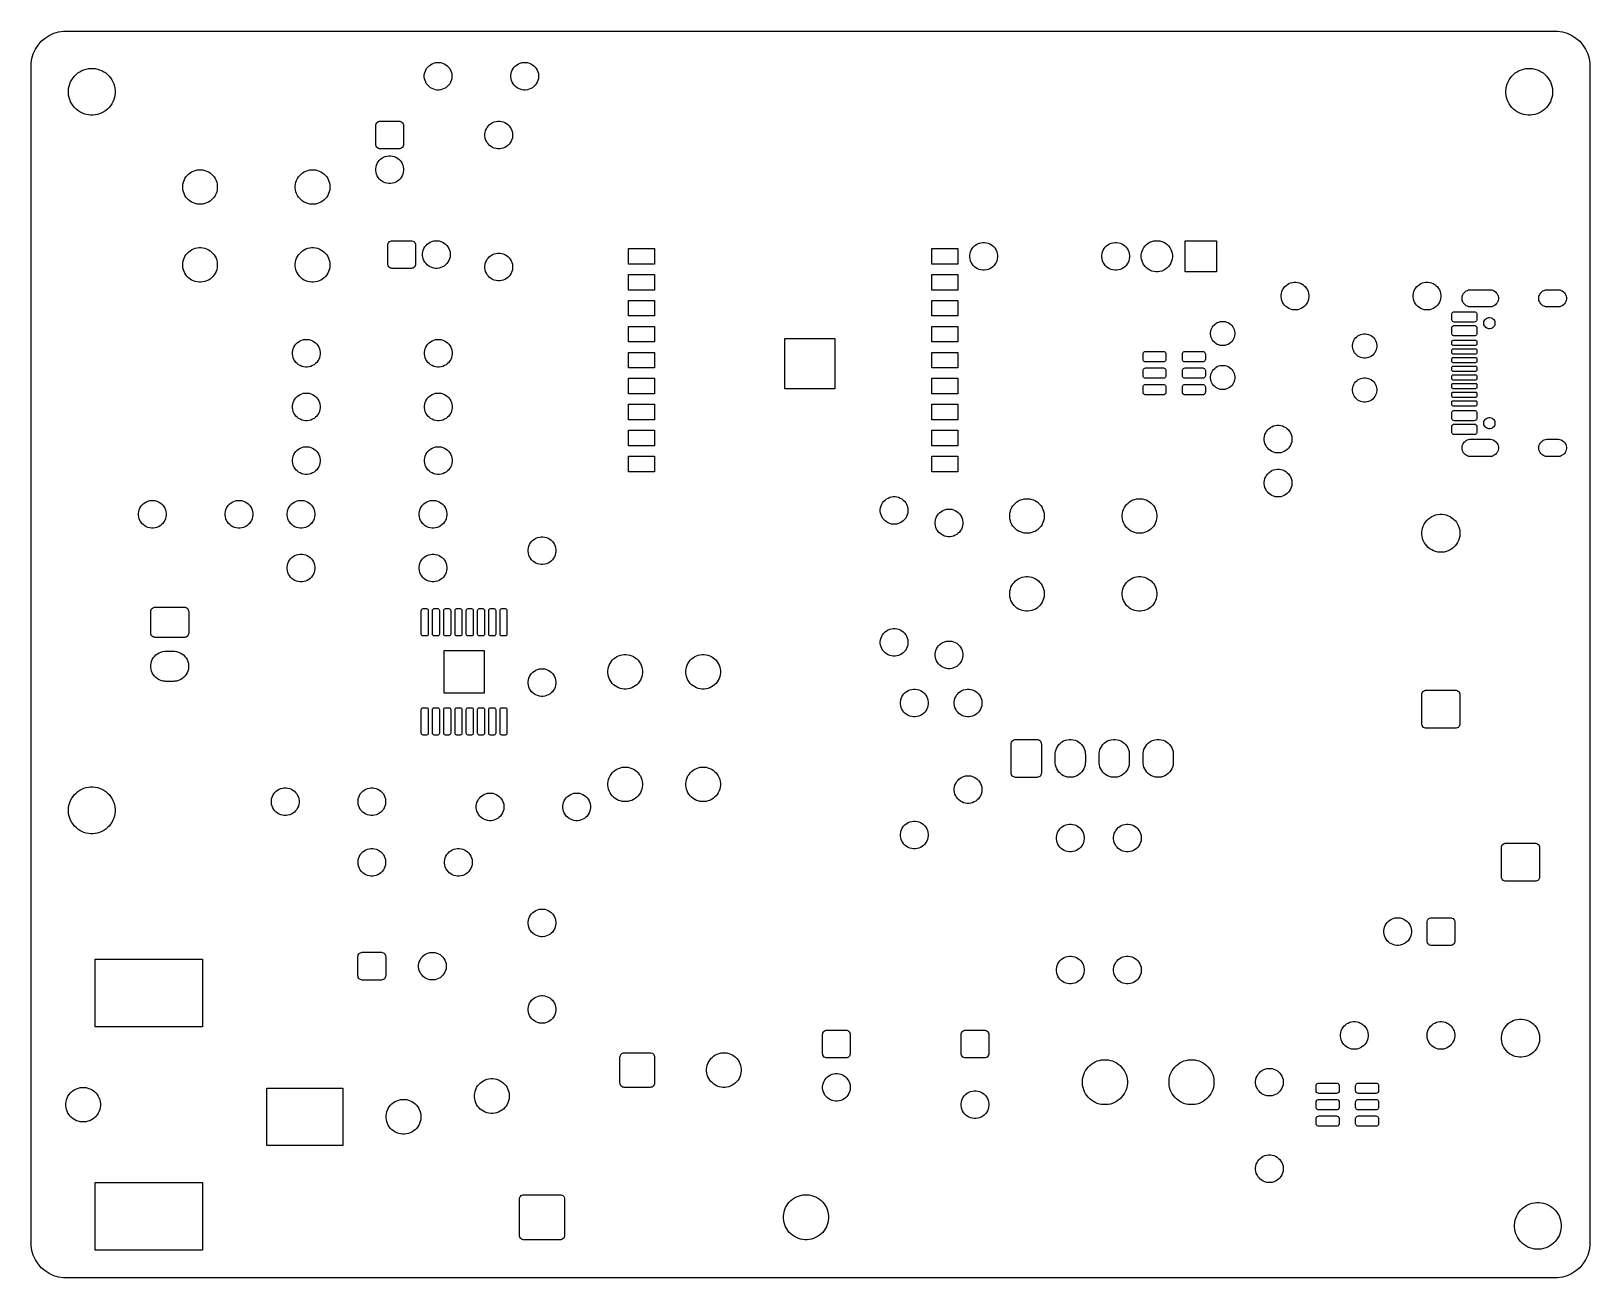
# Model space of a CAD drawing. Header units: millimetres. Extents: x 0 to 90, y 0 to 72.
import ezdxf

# ---------------------------------------------------------------- set-up
doc = ezdxf.new("R2010")
doc.units = ezdxf.units.MM
doc.layers.add('MASK_OPEN', color=1, linetype='CONTINUOUS')
doc.layers.add('REFERENCE', color=2, linetype='CONTINUOUS')

msp = doc.modelspace()

# ---------------------------------------------------------------- linework, layer by layer
at = {"layer": 'MASK_OPEN'}
for points in [[(3.6981, 69.8354), (3.828, 69.8095), (3.9548, 69.7711), (4.0772, 69.7204), (4.194, 69.6579), (4.3042, 69.5843), (4.4066, 69.5003), (4.5003, 69.4066), (4.5843, 69.3042), (4.6579, 69.194), (4.7204, 69.0772), (4.7711, 68.9548), (4.8095, 68.828), (4.8354, 68.6981), (4.8484, 68.5662), (4.8484, 68.4338), (4.8354, 68.3019), (4.8095, 68.172), (4.7711, 68.0452), (4.7204, 67.9228), (4.6579, 67.806), (4.5843, 67.6958), (4.5003, 67.5934), (4.4066, 67.4997), (4.3042, 67.4157), (4.194, 67.3421), (4.0772, 67.2796), (3.9548, 67.2289), (3.828, 67.1905), (3.6981, 67.1646), (3.5662, 67.1516), (3.4338, 67.1516), (3.3019, 67.1646), (3.172, 67.1905), (3.0452, 67.2289), (2.9228, 67.2796), (2.806, 67.3421), (2.6958, 67.4157), (2.5934, 67.4997), (2.4997, 67.5934), (2.4157, 67.6958), (2.3421, 67.806), (2.2796, 67.9228), (2.2289, 68.0452), (2.1905, 68.172), (2.1646, 68.3019), (2.1516, 68.4338), (2.1516, 68.5662), (2.1646, 68.6981), (2.1905, 68.828), (2.2289, 68.9548), (2.2796, 69.0772), (2.3421, 69.194), (2.4157, 69.3042), (2.4997, 69.4066), (2.5934, 69.5003), (2.6958, 69.5843), (2.806, 69.6579), (2.9228, 69.7204), (3.0452, 69.7711), (3.172, 69.8095), (3.3019, 69.8354), (3.4338, 69.8484), (3.5662, 69.8484)], [(23.6561, 70.1846), (23.7572, 70.1575), (23.8538, 70.1175), (23.9445, 70.0652), (24.0275, 70.0015), (24.1015, 69.9275), (24.1652, 69.8445), (24.2175, 69.7538), (24.2575, 69.6572), (24.2846, 69.5561), (24.2983, 69.4523), (24.2983, 69.3477), (24.2846, 69.2439), (24.2575, 69.1428), (24.2175, 69.0462), (24.1652, 68.9555), (24.1015, 68.8725), (24.0275, 68.7985), (23.9445, 68.7348), (23.8538, 68.6825), (23.7572, 68.6425), (23.6561, 68.6154), (23.5523, 68.6017), (23.4477, 68.6017), (23.3439, 68.6154), (23.2428, 68.6425), (23.1462, 68.6825), (23.0555, 68.7348), (22.9725, 68.7985), (22.8985, 68.8725), (22.8348, 68.9555), (22.7825, 69.0462), (22.7425, 69.1428), (22.7154, 69.2439), (22.7017, 69.3477), (22.7017, 69.4523), (22.7154, 69.5561), (22.7425, 69.6572), (22.7825, 69.7538), (22.8348, 69.8445), (22.8985, 69.9275), (22.9725, 70.0015), (23.0555, 70.0652), (23.1462, 70.1175), (23.2428, 70.1575), (23.3439, 70.1846), (23.4477, 70.1983), (23.5523, 70.1983)], [(28.6561, 70.1846), (28.7572, 70.1575), (28.8538, 70.1175), (28.9445, 70.0652), (29.0275, 70.0015), (29.1015, 69.9275), (29.1652, 69.8445), (29.2175, 69.7538), (29.2575, 69.6572), (29.2846, 69.5561), (29.2983, 69.4523), (29.2983, 69.3477), (29.2846, 69.2439), (29.2575, 69.1428), (29.2175, 69.0462), (29.1652, 68.9555), (29.1015, 68.8725), (29.0275, 68.7985), (28.9445, 68.7348), (28.8538, 68.6825), (28.7572, 68.6425), (28.6561, 68.6154), (28.5523, 68.6017), (28.4477, 68.6017), (28.3439, 68.6154), (28.2428, 68.6425), (28.1462, 68.6825), (28.0555, 68.7348), (27.9725, 68.7985), (27.8985, 68.8725), (27.8348, 68.9555), (27.7825, 69.0462), (27.7425, 69.1428), (27.7154, 69.2439), (27.7017, 69.3477), (27.7017, 69.4523), (27.7154, 69.5561), (27.7425, 69.6572), (27.7825, 69.7538), (27.8348, 69.8445), (27.8985, 69.9275), (27.9725, 70.0015), (28.0555, 70.0652), (28.1462, 70.1175), (28.2428, 70.1575), (28.3439, 70.1846), (28.4477, 70.1983), (28.5523, 70.1983)], [(86.6981, 69.8354), (86.828, 69.8095), (86.9548, 69.7711), (87.0772, 69.7204), (87.194, 69.6579), (87.3042, 69.5843), (87.4066, 69.5003), (87.5003, 69.4066), (87.5843, 69.3042), (87.6579, 69.194), (87.7204, 69.0772), (87.7711, 68.9548), (87.8095, 68.828), (87.8354, 68.6981), (87.8484, 68.5662), (87.8484, 68.4338), (87.8354, 68.3019), (87.8095, 68.172), (87.7711, 68.0452), (87.7204, 67.9228), (87.6579, 67.806), (87.5843, 67.6958), (87.5003, 67.5934), (87.4066, 67.4997), (87.3042, 67.4157), (87.194, 67.3421), (87.0772, 67.2796), (86.9548, 67.2289), (86.828, 67.1905), (86.6981, 67.1646), (86.5662, 67.1516), (86.4338, 67.1516), (86.3019, 67.1646), (86.172, 67.1905), (86.0452, 67.2289), (85.9228, 67.2796), (85.806, 67.3421), (85.6958, 67.4157), (85.5934, 67.4997), (85.4997, 67.5934), (85.4157, 67.6958), (85.3421, 67.806), (85.2796, 67.9228), (85.2289, 68.0452), (85.1905, 68.172), (85.1646, 68.3019), (85.1516, 68.4338), (85.1516, 68.5662), (85.1646, 68.6981), (85.1905, 68.828), (85.2289, 68.9548), (85.2796, 69.0772), (85.3421, 69.194), (85.4157, 69.3042), (85.4997, 69.4066), (85.5934, 69.5003), (85.6958, 69.5843), (85.806, 69.6579), (85.9228, 69.7204), (86.0452, 69.7711), (86.172, 69.8095), (86.3019, 69.8354), (86.4338, 69.8484), (86.5662, 69.8484)], [(21.2891, 66.7969), (21.3493, 66.7794), (21.4032, 66.7475), (21.4475, 66.7032), (21.4794, 66.6493), (21.4969, 66.5891), (21.5, 66.55), (21.5, 65.45), (21.4969, 65.4109), (21.4794, 65.3507), (21.4475, 65.2968), (21.4032, 65.2525), (21.3493, 65.2206), (21.2891, 65.2031), (21.25, 65.2), (20.15, 65.2), (20.1109, 65.2031), (20.0507, 65.2206), (19.9968, 65.2525), (19.9525, 65.2968), (19.9206, 65.3507), (19.9031, 65.4109), (19.9, 65.45), (19.9, 66.55), (19.9031, 66.5891), (19.9206, 66.6493), (19.9525, 66.7032), (19.9968, 66.7475), (20.0507, 66.7794), (20.1109, 66.7969), (20.15, 66.8), (21.25, 66.8)], [(27.1561, 66.7846), (27.2572, 66.7575), (27.3538, 66.7175), (27.4445, 66.6652), (27.5275, 66.6015), (27.6015, 66.5275), (27.6652, 66.4445), (27.7175, 66.3538), (27.7575, 66.2572), (27.7846, 66.1561), (27.7983, 66.0523), (27.7983, 65.9477), (27.7846, 65.8439), (27.7575, 65.7428), (27.7175, 65.6462), (27.6652, 65.5555), (27.6015, 65.4725), (27.5275, 65.3985), (27.4445, 65.3348), (27.3538, 65.2825), (27.2572, 65.2425), (27.1561, 65.2154), (27.0523, 65.2017), (26.9477, 65.2017), (26.8439, 65.2154), (26.7428, 65.2425), (26.6462, 65.2825), (26.5555, 65.3348), (26.4725, 65.3985), (26.3985, 65.4725), (26.3348, 65.5555), (26.2825, 65.6462), (26.2425, 65.7428), (26.2154, 65.8439), (26.2017, 65.9477), (26.2017, 66.0523), (26.2154, 66.1561), (26.2425, 66.2572), (26.2825, 66.3538), (26.3348, 66.4445), (26.3985, 66.5275), (26.4725, 66.6015), (26.5555, 66.6652), (26.6462, 66.7175), (26.7428, 66.7575), (26.8439, 66.7846), (26.9477, 66.7983), (27.0523, 66.7983)], [(9.9175, 63.9859), (10.0268, 63.9609), (10.1327, 63.9239), (10.2337, 63.8752), (10.3287, 63.8156), (10.4163, 63.7456), (10.4956, 63.6663), (10.5656, 63.5787), (10.6252, 63.4837), (10.6739, 63.3827), (10.7109, 63.2768), (10.7359, 63.1675), (10.7484, 63.0561), (10.7484, 62.9439), (10.7359, 62.8325), (10.7109, 62.7232), (10.6739, 62.6173), (10.6252, 62.5163), (10.5656, 62.4213), (10.4956, 62.3337), (10.4163, 62.2544), (10.3287, 62.1844), (10.2337, 62.1248), (10.1327, 62.0761), (10.0268, 62.0391), (9.9175, 62.0141), (9.8061, 62.0016), (9.6939, 62.0016), (9.5825, 62.0141), (9.4732, 62.0391), (9.3673, 62.0761), (9.2663, 62.1248), (9.1713, 62.1844), (9.0837, 62.2544), (9.0044, 62.3337), (8.9344, 62.4213), (8.8748, 62.5163), (8.8261, 62.6173), (8.7891, 62.7232), (8.7641, 62.8325), (8.7516, 62.9439), (8.7516, 63.0561), (8.7641, 63.1675), (8.7891, 63.2768), (8.8261, 63.3827), (8.8748, 63.4837), (8.9344, 63.5787), (9.0044, 63.6663), (9.0837, 63.7456), (9.1713, 63.8156), (9.2663, 63.8752), (9.3673, 63.9239), (9.4732, 63.9609), (9.5825, 63.9859), (9.6939, 63.9984), (9.8061, 63.9984)], [(16.4175, 63.9859), (16.5268, 63.9609), (16.6327, 63.9239), (16.7337, 63.8752), (16.8287, 63.8156), (16.9163, 63.7456), (16.9956, 63.6663), (17.0656, 63.5787), (17.1252, 63.4837), (17.1739, 63.3827), (17.2109, 63.2768), (17.2359, 63.1675), (17.2484, 63.0561), (17.2484, 62.9439), (17.2359, 62.8325), (17.2109, 62.7232), (17.1739, 62.6173), (17.1252, 62.5163), (17.0656, 62.4213), (16.9956, 62.3337), (16.9163, 62.2544), (16.8287, 62.1844), (16.7337, 62.1248), (16.6327, 62.0761), (16.5268, 62.0391), (16.4175, 62.0141), (16.3061, 62.0016), (16.1939, 62.0016), (16.0825, 62.0141), (15.9732, 62.0391), (15.8673, 62.0761), (15.7663, 62.1248), (15.6713, 62.1844), (15.5837, 62.2544), (15.5044, 62.3337), (15.4344, 62.4213), (15.3748, 62.5163), (15.3261, 62.6173), (15.2891, 62.7232), (15.2641, 62.8325), (15.2516, 62.9439), (15.2516, 63.0561), (15.2641, 63.1675), (15.2891, 63.2768), (15.3261, 63.3827), (15.3748, 63.4837), (15.4344, 63.5787), (15.5044, 63.6663), (15.5837, 63.7456), (15.6713, 63.8156), (15.7663, 63.8752), (15.8673, 63.9239), (15.9732, 63.9609), (16.0825, 63.9859), (16.1939, 63.9984), (16.3061, 63.9984)], [(20.8561, 64.7846), (20.9572, 64.7575), (21.0538, 64.7175), (21.1445, 64.6652), (21.2275, 64.6015), (21.3015, 64.5275), (21.3652, 64.4445), (21.4175, 64.3538), (21.4575, 64.2572), (21.4846, 64.1561), (21.4983, 64.0523), (21.4983, 63.9477), (21.4846, 63.8439), (21.4575, 63.7428), (21.4175, 63.6462), (21.3652, 63.5555), (21.3015, 63.4725), (21.2275, 63.3985), (21.1445, 63.3348), (21.0538, 63.2825), (20.9572, 63.2425), (20.8561, 63.2154), (20.7523, 63.2017), (20.6477, 63.2017), (20.5439, 63.2154), (20.4428, 63.2425), (20.3462, 63.2825), (20.2555, 63.3348), (20.1725, 63.3985), (20.0985, 63.4725), (20.0348, 63.5555), (19.9825, 63.6462), (19.9425, 63.7428), (19.9154, 63.8439), (19.9017, 63.9477), (19.9017, 64.0523), (19.9154, 64.1561), (19.9425, 64.2572), (19.9825, 64.3538), (20.0348, 64.4445), (20.0985, 64.5275), (20.1725, 64.6015), (20.2555, 64.6652), (20.3462, 64.7175), (20.4428, 64.7575), (20.5439, 64.7846), (20.6477, 64.7983), (20.7523, 64.7983)], [(9.9175, 59.4859), (10.0268, 59.4609), (10.1327, 59.4239), (10.2337, 59.3752), (10.3287, 59.3156), (10.4163, 59.2456), (10.4956, 59.1663), (10.5656, 59.0787), (10.6252, 58.9837), (10.6739, 58.8827), (10.7109, 58.7768), (10.7359, 58.6675), (10.7484, 58.5561), (10.7484, 58.4439), (10.7359, 58.3325), (10.7109, 58.2232), (10.6739, 58.1173), (10.6252, 58.0163), (10.5656, 57.9213), (10.4956, 57.8337), (10.4163, 57.7544), (10.3287, 57.6844), (10.2337, 57.6248), (10.1327, 57.5761), (10.0268, 57.5391), (9.9175, 57.5141), (9.8061, 57.5016), (9.6939, 57.5016), (9.5825, 57.5141), (9.4732, 57.5391), (9.3673, 57.5761), (9.2663, 57.6248), (9.1713, 57.6844), (9.0837, 57.7544), (9.0044, 57.8337), (8.9344, 57.9213), (8.8748, 58.0163), (8.8261, 58.1173), (8.7891, 58.2232), (8.7641, 58.3325), (8.7516, 58.4439), (8.7516, 58.5561), (8.7641, 58.6675), (8.7891, 58.7768), (8.8261, 58.8827), (8.8748, 58.9837), (8.9344, 59.0787), (9.0044, 59.1663), (9.0837, 59.2456), (9.1713, 59.3156), (9.2663, 59.3752), (9.3673, 59.4239), (9.4732, 59.4609), (9.5825, 59.4859), (9.6939, 59.4984), (9.8061, 59.4984)], [(16.4175, 59.4859), (16.5268, 59.4609), (16.6327, 59.4239), (16.7337, 59.3752), (16.8287, 59.3156), (16.9163, 59.2456), (16.9956, 59.1663), (17.0656, 59.0787), (17.1252, 58.9837), (17.1739, 58.8827), (17.2109, 58.7768), (17.2359, 58.6675), (17.2484, 58.5561), (17.2484, 58.4439), (17.2359, 58.3325), (17.2109, 58.2232), (17.1739, 58.1173), (17.1252, 58.0163), (17.0656, 57.9213), (16.9956, 57.8337), (16.9163, 57.7544), (16.8287, 57.6844), (16.7337, 57.6248), (16.6327, 57.5761), (16.5268, 57.5391), (16.4175, 57.5141), (16.3061, 57.5016), (16.1939, 57.5016), (16.0825, 57.5141), (15.9732, 57.5391), (15.8673, 57.5761), (15.7663, 57.6248), (15.6713, 57.6844), (15.5837, 57.7544), (15.5044, 57.8337), (15.4344, 57.9213), (15.3748, 58.0163), (15.3261, 58.1173), (15.2891, 58.2232), (15.2641, 58.3325), (15.2516, 58.4439), (15.2516, 58.5561), (15.2641, 58.6675), (15.2891, 58.7768), (15.3261, 58.8827), (15.3748, 58.9837), (15.4344, 59.0787), (15.5044, 59.1663), (15.5837, 59.2456), (15.6713, 59.3156), (15.7663, 59.3752), (15.8673, 59.4239), (15.9732, 59.4609), (16.0825, 59.4859), (16.1939, 59.4984), (16.3061, 59.4984)], [(21.9891, 59.8969), (22.0493, 59.8794), (22.1032, 59.8475), (22.1475, 59.8032), (22.1794, 59.7493), (22.1969, 59.6891), (22.2, 59.65), (22.2, 58.55), (22.1969, 58.5109), (22.1794, 58.4507), (22.1475, 58.3968), (22.1032, 58.3525), (22.0493, 58.3206), (21.9891, 58.3031), (21.95, 58.3), (20.85, 58.3), (20.8109, 58.3031), (20.7507, 58.3206), (20.6968, 58.3525), (20.6525, 58.3968), (20.6206, 58.4507), (20.6031, 58.5109), (20.6, 58.55), (20.6, 59.65), (20.6031, 59.6891), (20.6206, 59.7493), (20.6525, 59.8032), (20.6968, 59.8475), (20.7507, 59.8794), (20.8109, 59.8969), (20.85, 59.9), (21.95, 59.9)], [(23.5561, 59.8846), (23.6572, 59.8575), (23.7538, 59.8175), (23.8445, 59.7652), (23.9275, 59.7015), (24.0015, 59.6275), (24.0652, 59.5445), (24.1175, 59.4538), (24.1575, 59.3572), (24.1846, 59.2561), (24.1983, 59.1523), (24.1983, 59.0477), (24.1846, 58.9439), (24.1575, 58.8428), (24.1175, 58.7462), (24.0652, 58.6555), (24.0015, 58.5725), (23.9275, 58.4985), (23.8445, 58.4348), (23.7538, 58.3825), (23.6572, 58.3425), (23.5561, 58.3154), (23.4523, 58.3017), (23.3477, 58.3017), (23.2439, 58.3154), (23.1428, 58.3425), (23.0462, 58.3825), (22.9555, 58.4348), (22.8725, 58.4985), (22.7985, 58.5725), (22.7348, 58.6555), (22.6825, 58.7462), (22.6425, 58.8428), (22.6154, 58.9439), (22.6017, 59.0477), (22.6017, 59.1523), (22.6154, 59.2561), (22.6425, 59.3572), (22.6825, 59.4538), (22.7348, 59.5445), (22.7985, 59.6275), (22.8725, 59.7015), (22.9555, 59.7652), (23.0462, 59.8175), (23.1428, 59.8575), (23.2439, 59.8846), (23.3477, 59.8983), (23.4523, 59.8983)], [(36, 58.55), (34.5, 58.55), (34.5, 59.45), (36, 59.45)], [(53.5, 58.55), (52, 58.55), (52, 59.45), (53.5, 59.45)], [(55.1561, 59.7846), (55.2572, 59.7575), (55.3538, 59.7175), (55.4445, 59.6652), (55.5275, 59.6015), (55.6015, 59.5275), (55.6652, 59.4445), (55.7175, 59.3538), (55.7575, 59.2572), (55.7846, 59.1561), (55.7983, 59.0523), (55.7983, 58.9477), (55.7846, 58.8439), (55.7575, 58.7428), (55.7175, 58.6462), (55.6652, 58.5555), (55.6015, 58.4725), (55.5275, 58.3985), (55.4445, 58.3348), (55.3538, 58.2825), (55.2572, 58.2425), (55.1561, 58.2154), (55.0523, 58.2017), (54.9477, 58.2017), (54.8439, 58.2154), (54.7428, 58.2425), (54.6462, 58.2825), (54.5555, 58.3348), (54.4725, 58.3985), (54.3985, 58.4725), (54.3348, 58.5555), (54.2825, 58.6462), (54.2425, 58.7428), (54.2154, 58.8439), (54.2017, 58.9477), (54.2017, 59.0523), (54.2154, 59.1561), (54.2425, 59.2572), (54.2825, 59.3538), (54.3348, 59.4445), (54.3985, 59.5275), (54.4725, 59.6015), (54.5555, 59.6652), (54.6462, 59.7175), (54.7428, 59.7575), (54.8439, 59.7846), (54.9477, 59.7983), (55.0523, 59.7983)], [(62.7761, 59.7846), (62.8772, 59.7575), (62.9738, 59.7175), (63.0645, 59.6652), (63.1475, 59.6015), (63.2215, 59.5275), (63.2852, 59.4445), (63.3375, 59.3538), (63.3775, 59.2572), (63.4046, 59.1561), (63.4183, 59.0523), (63.4183, 58.9477), (63.4046, 58.8439), (63.3775, 58.7428), (63.3375, 58.6462), (63.2852, 58.5555), (63.2215, 58.4725), (63.1475, 58.3985), (63.0645, 58.3348), (62.9738, 58.2825), (62.8772, 58.2425), (62.7761, 58.2154), (62.6723, 58.2017), (62.5677, 58.2017), (62.4639, 58.2154), (62.3628, 58.2425), (62.2662, 58.2825), (62.1755, 58.3348), (62.0925, 58.3985), (62.0185, 58.4725), (61.9548, 58.5555), (61.9025, 58.6462), (61.8625, 58.7428), (61.8354, 58.8439), (61.8217, 58.9477), (61.8217, 59.0523), (61.8354, 59.1561), (61.8625, 59.2572), (61.9025, 59.3538), (61.9548, 59.4445), (62.0185, 59.5275), (62.0925, 59.6015), (62.1755, 59.6652), (62.2662, 59.7175), (62.3628, 59.7575), (62.4639, 59.7846), (62.5677, 59.7983), (62.6723, 59.7983)], [(65.1756, 59.8827), (65.2893, 59.8522), (65.3981, 59.8072), (65.5, 59.7483), (65.5934, 59.6767), (65.6767, 59.5934), (65.7483, 59.5), (65.8072, 59.3981), (65.8522, 59.2893), (65.8827, 59.1756), (65.8981, 59.0589), (65.8981, 58.9411), (65.8827, 58.8244), (65.8522, 58.7107), (65.8072, 58.6019), (65.7483, 58.5), (65.6767, 58.4066), (65.5934, 58.3233), (65.5, 58.2517), (65.3981, 58.1928), (65.2893, 58.1478), (65.1756, 58.1173), (65.0589, 58.1019), (64.9411, 58.1019), (64.8244, 58.1173), (64.7107, 58.1478), (64.6019, 58.1928), (64.5, 58.2517), (64.4066, 58.3233), (64.3233, 58.4066), (64.2517, 58.5), (64.1928, 58.6019), (64.1478, 58.7107), (64.1173, 58.8244), (64.1019, 58.9411), (64.1019, 59.0589), (64.1173, 59.1756), (64.1478, 59.2893), (64.1928, 59.3981), (64.2517, 59.5), (64.3233, 59.5934), (64.4066, 59.6767), (64.5, 59.7483), (64.6019, 59.8072), (64.7107, 59.8522), (64.8244, 59.8827), (64.9411, 59.8981), (65.0589, 59.8981)], [(68.44, 58.1), (66.64, 58.1), (66.64, 59.9), (68.44, 59.9)], [(27.1561, 59.1646), (27.2572, 59.1375), (27.3538, 59.0975), (27.4445, 59.0452), (27.5275, 58.9815), (27.6015, 58.9075), (27.6652, 58.8245), (27.7175, 58.7338), (27.7575, 58.6372), (27.7846, 58.5361), (27.7983, 58.4323), (27.7983, 58.3277), (27.7846, 58.2239), (27.7575, 58.1228), (27.7175, 58.0262), (27.6652, 57.9355), (27.6015, 57.8525), (27.5275, 57.7785), (27.4445, 57.7148), (27.3538, 57.6625), (27.2572, 57.6225), (27.1561, 57.5954), (27.0523, 57.5817), (26.9477, 57.5817), (26.8439, 57.5954), (26.7428, 57.6225), (26.6462, 57.6625), (26.5555, 57.7148), (26.4725, 57.7785), (26.3985, 57.8525), (26.3348, 57.9355), (26.2825, 58.0262), (26.2425, 58.1228), (26.2154, 58.2239), (26.2017, 58.3277), (26.2017, 58.4323), (26.2154, 58.5361), (26.2425, 58.6372), (26.2825, 58.7338), (26.3348, 58.8245), (26.3985, 58.9075), (26.4725, 58.9815), (26.5555, 59.0452), (26.6462, 59.0975), (26.7428, 59.1375), (26.8439, 59.1646), (26.9477, 59.1783), (27.0523, 59.1783)], [(36, 57.05), (34.5, 57.05), (34.5, 57.95), (36, 57.95)], [(53.5, 57.05), (52, 57.05), (52, 57.95), (53.5, 57.95)], [(73.1361, 57.4846), (73.2372, 57.4575), (73.3338, 57.4175), (73.4245, 57.3652), (73.5075, 57.3015), (73.5815, 57.2275), (73.6452, 57.1445), (73.6975, 57.0538), (73.7375, 56.9572), (73.7646, 56.8561), (73.7783, 56.7523), (73.7783, 56.6477), (73.7646, 56.5439), (73.7375, 56.4428), (73.6975, 56.3462), (73.6452, 56.2555), (73.5815, 56.1725), (73.5075, 56.0985), (73.4245, 56.0348), (73.3338, 55.9825), (73.2372, 55.9425), (73.1361, 55.9154), (73.0323, 55.9017), (72.9277, 55.9017), (72.8239, 55.9154), (72.7228, 55.9425), (72.6262, 55.9825), (72.5355, 56.0348), (72.4525, 56.0985), (72.3785, 56.1725), (72.3148, 56.2555), (72.2625, 56.3462), (72.2225, 56.4428), (72.1954, 56.5439), (72.1817, 56.6477), (72.1817, 56.7523), (72.1954, 56.8561), (72.2225, 56.9572), (72.2625, 57.0538), (72.3148, 57.1445), (72.3785, 57.2275), (72.4525, 57.3015), (72.5355, 57.3652), (72.6262, 57.4175), (72.7228, 57.4575), (72.8239, 57.4846), (72.9277, 57.4983), (73.0323, 57.4983)], [(80.7561, 57.4846), (80.8572, 57.4575), (80.9538, 57.4175), (81.0445, 57.3652), (81.1275, 57.3015), (81.2015, 57.2275), (81.2652, 57.1445), (81.3175, 57.0538), (81.3575, 56.9572), (81.3846, 56.8561), (81.3983, 56.7523), (81.3983, 56.6477), (81.3846, 56.5439), (81.3575, 56.4428), (81.3175, 56.3462), (81.2652, 56.2555), (81.2015, 56.1725), (81.1275, 56.0985), (81.0445, 56.0348), (80.9538, 55.9825), (80.8572, 55.9425), (80.7561, 55.9154), (80.6523, 55.9017), (80.5477, 55.9017), (80.4439, 55.9154), (80.3428, 55.9425), (80.2462, 55.9825), (80.1555, 56.0348), (80.0725, 56.0985), (79.9985, 56.1725), (79.9348, 56.2555), (79.8825, 56.3462), (79.8425, 56.4428), (79.8154, 56.5439), (79.8017, 56.6477), (79.8017, 56.7523), (79.8154, 56.8561), (79.8425, 56.9572), (79.8825, 57.0538), (79.9348, 57.1445), (79.9985, 57.2275), (80.0725, 57.3015), (80.1555, 57.3652), (80.2462, 57.4175), (80.3428, 57.4575), (80.4439, 57.4846), (80.5477, 57.4983), (80.6523, 57.4983)], [(84.2592, 57.0685), (84.3367, 57.0562), (84.4113, 57.0319), (84.4812, 56.9963), (84.5447, 56.9502), (84.6002, 56.8947), (84.6463, 56.8312), (84.6819, 56.7613), (84.7062, 56.6867), (84.7185, 56.6092), (84.7185, 56.5308), (84.7062, 56.4533), (84.6819, 56.3787), (84.6463, 56.3088), (84.6002, 56.2453), (84.5447, 56.1898), (84.4812, 56.1437), (84.4113, 56.1081), (84.3367, 56.0838), (84.2592, 56.0715), (84.22, 56.07), (83.12, 56.07), (83.0808, 56.0715), (83.0033, 56.0838), (82.9287, 56.1081), (82.8588, 56.1437), (82.7953, 56.1898), (82.7398, 56.2453), (82.6937, 56.3088), (82.6581, 56.3787), (82.6338, 56.4533), (82.6215, 56.5308), (82.6215, 56.6092), (82.6338, 56.6867), (82.6581, 56.7613), (82.6937, 56.8312), (82.7398, 56.8947), (82.7953, 56.9502), (82.8588, 56.9963), (82.9287, 57.0319), (83.0033, 57.0562), (83.0808, 57.0685), (83.12, 57.07), (84.22, 57.07)], [(88.1892, 57.0685), (88.2667, 57.0562), (88.3413, 57.0319), (88.4112, 56.9963), (88.4747, 56.9502), (88.5302, 56.8947), (88.5763, 56.8312), (88.6119, 56.7613), (88.6362, 56.6867), (88.6485, 56.6092), (88.6485, 56.5308), (88.6362, 56.4533), (88.6119, 56.3787), (88.5763, 56.3088), (88.5302, 56.2453), (88.4747, 56.1898), (88.4112, 56.1437), (88.3413, 56.1081), (88.2667, 56.0838), (88.1892, 56.0715), (88.15, 56.07), (87.55, 56.07), (87.5108, 56.0715), (87.4333, 56.0838), (87.3587, 56.1081), (87.2888, 56.1437), (87.2253, 56.1898), (87.1698, 56.2453), (87.1237, 56.3088), (87.0881, 56.3787), (87.0638, 56.4533), (87.0515, 56.5308), (87.0515, 56.6092), (87.0638, 56.6867), (87.0881, 56.7613), (87.1237, 56.8312), (87.1698, 56.8947), (87.2253, 56.9502), (87.2888, 56.9963), (87.3587, 57.0319), (87.4333, 57.0562), (87.5108, 57.0685), (87.55, 57.07), (88.15, 57.07)], [(36, 55.55), (34.5, 55.55), (34.5, 56.45), (36, 56.45)], [(53.5, 55.55), (52, 55.55), (52, 56.45), (53.5, 56.45)], [(36, 54.05), (34.5, 54.05), (34.5, 54.95), (36, 54.95)], [(53.5, 54.05), (52, 54.05), (52, 54.95), (53.5, 54.95)], [(68.9366, 55.2266), (69.025, 55.2029), (69.1096, 55.1678), (69.1889, 55.122), (69.2615, 55.0663), (69.3263, 55.0015), (69.382, 54.9289), (69.4278, 54.8496), (69.4629, 54.765), (69.4865, 54.6766), (69.4985, 54.5858), (69.4985, 54.4942), (69.4865, 54.4034), (69.4629, 54.315), (69.4278, 54.2304), (69.382, 54.1511), (69.3263, 54.0785), (69.2615, 54.0137), (69.1889, 53.958), (69.1096, 53.9122), (69.025, 53.8771), (68.9366, 53.8534), (68.8458, 53.8415), (68.7542, 53.8415), (68.6634, 53.8534), (68.575, 53.8771), (68.4904, 53.9122), (68.4111, 53.958), (68.3385, 54.0137), (68.2737, 54.0785), (68.218, 54.1511), (68.1722, 54.2304), (68.1371, 54.315), (68.1135, 54.4034), (68.1015, 54.4942), (68.1015, 54.5858), (68.1135, 54.6766), (68.1371, 54.765), (68.1722, 54.8496), (68.218, 54.9289), (68.2737, 55.0015), (68.3385, 55.0663), (68.4111, 55.122), (68.4904, 55.1678), (68.575, 55.2029), (68.6634, 55.2266), (68.7542, 55.2385), (68.8458, 55.2385)], [(83.3728, 55.7938), (83.4172, 55.7721), (83.4521, 55.7372), (83.4738, 55.6928), (83.48, 55.65), (83.48, 55.35), (83.4738, 55.3072), (83.4521, 55.2628), (83.4172, 55.2279), (83.3728, 55.2062), (83.33, 55.2), (82.18, 55.2), (82.1372, 55.2062), (82.0928, 55.2279), (82.0579, 55.2628), (82.0362, 55.3072), (82.03, 55.35), (82.03, 55.65), (82.0362, 55.6928), (82.0579, 55.7372), (82.0928, 55.7721), (82.1372, 55.7938), (82.18, 55.8), (83.33, 55.8)], [(83.3728, 54.9938), (83.4172, 54.9721), (83.4521, 54.9372), (83.4738, 54.8928), (83.48, 54.85), (83.48, 54.55), (83.4738, 54.5072), (83.4521, 54.4628), (83.4172, 54.4279), (83.3728, 54.4062), (83.33, 54.4), (82.18, 54.4), (82.1372, 54.4062), (82.0928, 54.4279), (82.0579, 54.4628), (82.0362, 54.5072), (82.03, 54.55), (82.03, 54.85), (82.0362, 54.8928), (82.0579, 54.9372), (82.0928, 54.9721), (82.1372, 54.9938), (82.18, 55), (83.33, 55)], [(84.2943, 55.451), (84.3532, 55.4266), (84.4062, 55.3912), (84.4512, 55.3462), (84.4866, 55.2932), (84.511, 55.2343), (84.5234, 55.1719), (84.5234, 55.1081), (84.511, 55.0457), (84.4866, 54.9868), (84.4512, 54.9338), (84.4062, 54.8888), (84.3532, 54.8534), (84.2943, 54.829), (84.2319, 54.8166), (84.1681, 54.8166), (84.1057, 54.829), (84.0468, 54.8534), (83.9938, 54.8888), (83.9488, 54.9338), (83.9134, 54.9868), (83.889, 55.0457), (83.8766, 55.1081), (83.8766, 55.1719), (83.889, 55.2343), (83.9134, 55.2932), (83.9488, 55.3462), (83.9938, 55.3912), (84.0468, 55.4266), (84.1057, 55.451), (84.1681, 55.4634), (84.2319, 55.4634)], [(16.0461, 54.1846), (16.1472, 54.1575), (16.2438, 54.1175), (16.3345, 54.0652), (16.4175, 54.0015), (16.4915, 53.9275), (16.5552, 53.8445), (16.6075, 53.7538), (16.6475, 53.6572), (16.6746, 53.5561), (16.6883, 53.4523), (16.6883, 53.3477), (16.6746, 53.2439), (16.6475, 53.1428), (16.6075, 53.0462), (16.5552, 52.9555), (16.4915, 52.8725), (16.4175, 52.7985), (16.3345, 52.7348), (16.2438, 52.6825), (16.1472, 52.6425), (16.0461, 52.6154), (15.9423, 52.6017), (15.8377, 52.6017), (15.7339, 52.6154), (15.6328, 52.6425), (15.5362, 52.6825), (15.4455, 52.7348), (15.3625, 52.7985), (15.2885, 52.8725), (15.2248, 52.9555), (15.1725, 53.0462), (15.1325, 53.1428), (15.1054, 53.2439), (15.0917, 53.3477), (15.0917, 53.4523), (15.1054, 53.5561), (15.1325, 53.6572), (15.1725, 53.7538), (15.2248, 53.8445), (15.2885, 53.9275), (15.3625, 54.0015), (15.4455, 54.0652), (15.5362, 54.1175), (15.6328, 54.1575), (15.7339, 54.1846), (15.8377, 54.1983), (15.9423, 54.1983)], [(23.6661, 54.1846), (23.7672, 54.1575), (23.8638, 54.1175), (23.9545, 54.0652), (24.0375, 54.0015), (24.1115, 53.9275), (24.1752, 53.8445), (24.2275, 53.7538), (24.2675, 53.6572), (24.2946, 53.5561), (24.3083, 53.4523), (24.3083, 53.3477), (24.2946, 53.2439), (24.2675, 53.1428), (24.2275, 53.0462), (24.1752, 52.9555), (24.1115, 52.8725), (24.0375, 52.7985), (23.9545, 52.7348), (23.8638, 52.6825), (23.7672, 52.6425), (23.6661, 52.6154), (23.5623, 52.6017), (23.4577, 52.6017), (23.3539, 52.6154), (23.2528, 52.6425), (23.1562, 52.6825), (23.0655, 52.7348), (22.9825, 52.7985), (22.9085, 52.8725), (22.8448, 52.9555), (22.7925, 53.0462), (22.7525, 53.1428), (22.7254, 53.2439), (22.7117, 53.3477), (22.7117, 53.4523), (22.7254, 53.5561), (22.7525, 53.6572), (22.7925, 53.7538), (22.8448, 53.8445), (22.9085, 53.9275), (22.9825, 54.0015), (23.0655, 54.0652), (23.1562, 54.1175), (23.2528, 54.1575), (23.3539, 54.1846), (23.4577, 54.1983), (23.5623, 54.1983)], [(46.41, 51.35), (43.51, 51.35), (43.51, 54.25), (46.41, 54.25)], [(77.1366, 54.5066), (77.225, 54.4829), (77.3096, 54.4478), (77.3889, 54.402), (77.4615, 54.3463), (77.5263, 54.2815), (77.582, 54.2089), (77.6278, 54.1296), (77.6629, 54.045), (77.6866, 53.9566), (77.6985, 53.8658), (77.6985, 53.7742), (77.6866, 53.6834), (77.6629, 53.595), (77.6278, 53.5104), (77.582, 53.4311), (77.5263, 53.3585), (77.4615, 53.2937), (77.3889, 53.238), (77.3096, 53.1922), (77.225, 53.1571), (77.1366, 53.1334), (77.0458, 53.1215), (76.9542, 53.1215), (76.8634, 53.1334), (76.775, 53.1571), (76.6904, 53.1922), (76.6111, 53.238), (76.5385, 53.2937), (76.4737, 53.3585), (76.418, 53.4311), (76.3722, 53.5104), (76.3371, 53.595), (76.3134, 53.6834), (76.3015, 53.7742), (76.3015, 53.8658), (76.3134, 53.9566), (76.3371, 54.045), (76.3722, 54.1296), (76.418, 54.2089), (76.4737, 54.2815), (76.5385, 54.3463), (76.6111, 54.402), (76.6904, 54.4478), (76.775, 54.4829), (76.8634, 54.5066), (76.9542, 54.5185), (77.0458, 54.5185)], [(83.4337, 54.1443), (83.458, 54.128), (83.4743, 54.1037), (83.48, 54.075), (83.48, 53.925), (83.4743, 53.8963), (83.458, 53.872), (83.4337, 53.8557), (83.405, 53.85), (82.105, 53.85), (82.0763, 53.8557), (82.052, 53.872), (82.0357, 53.8963), (82.03, 53.925), (82.03, 54.075), (82.0357, 54.1037), (82.052, 54.128), (82.0763, 54.1443), (82.105, 54.15), (83.405, 54.15)], [(36, 52.55), (34.5, 52.55), (34.5, 53.45), (36, 53.45)], [(53.5, 52.55), (52, 52.55), (52, 53.45), (53.5, 53.45)], [(65.4178, 53.4938), (65.4622, 53.4721), (65.4971, 53.4372), (65.5188, 53.3928), (65.525, 53.35), (65.525, 53.05), (65.5188, 53.0072), (65.4971, 52.9628), (65.4622, 52.9279), (65.4178, 52.9062), (65.375, 52.9), (64.35, 52.9), (64.3072, 52.9062), (64.2628, 52.9279), (64.2279, 52.9628), (64.2062, 53.0072), (64.2, 53.05), (64.2, 53.35), (64.2062, 53.3928), (64.2279, 53.4372), (64.2628, 53.4721), (64.3072, 53.4938), (64.35, 53.5), (65.375, 53.5)], [(67.6928, 53.4938), (67.7372, 53.4721), (67.7721, 53.4372), (67.7938, 53.3928), (67.8, 53.35), (67.8, 53.05), (67.7938, 53.0072), (67.7721, 52.9628), (67.7372, 52.9279), (67.6928, 52.9062), (67.65, 52.9), (66.625, 52.9), (66.5822, 52.9062), (66.5378, 52.9279), (66.5029, 52.9628), (66.4812, 53.0072), (66.475, 53.05), (66.475, 53.35), (66.4812, 53.3928), (66.5029, 53.4372), (66.5378, 53.4721), (66.5822, 53.4938), (66.625, 53.5), (67.65, 53.5)], [(83.4337, 53.6443), (83.458, 53.628), (83.4743, 53.6037), (83.48, 53.575), (83.48, 53.425), (83.4743, 53.3963), (83.458, 53.372), (83.4337, 53.3557), (83.405, 53.35), (82.105, 53.35), (82.0763, 53.3557), (82.052, 53.372), (82.0357, 53.3963), (82.03, 53.425), (82.03, 53.575), (82.0357, 53.6037), (82.052, 53.628), (82.0763, 53.6443), (82.105, 53.65), (83.405, 53.65)], [(83.4337, 53.1443), (83.458, 53.128), (83.4743, 53.1037), (83.48, 53.075), (83.48, 52.925), (83.4743, 52.8963), (83.458, 52.872), (83.4337, 52.8557), (83.405, 52.85), (82.105, 52.85), (82.0763, 52.8557), (82.052, 52.872), (82.0357, 52.8963), (82.03, 52.925), (82.03, 53.075), (82.0357, 53.1037), (82.052, 53.128), (82.0763, 53.1443), (82.105, 53.15), (83.405, 53.15)], [(65.4178, 52.5438), (65.4622, 52.5221), (65.4971, 52.4872), (65.5188, 52.4428), (65.525, 52.4), (65.525, 52.1), (65.5188, 52.0572), (65.4971, 52.0128), (65.4622, 51.9779), (65.4178, 51.9562), (65.375, 51.95), (64.35, 51.95), (64.3072, 51.9562), (64.2628, 51.9779), (64.2279, 52.0128), (64.2062, 52.0572), (64.2, 52.1), (64.2, 52.4), (64.2062, 52.4428), (64.2279, 52.4872), (64.2628, 52.5221), (64.3072, 52.5438), (64.35, 52.55), (65.375, 52.55)], [(67.6928, 52.5438), (67.7372, 52.5221), (67.7721, 52.4872), (67.7938, 52.4428), (67.8, 52.4), (67.8, 52.1), (67.7938, 52.0572), (67.7721, 52.0128), (67.7372, 51.9779), (67.6928, 51.9562), (67.65, 51.95), (66.625, 51.95), (66.5822, 51.9562), (66.5378, 51.9779), (66.5029, 52.0128), (66.4812, 52.0572), (66.475, 52.1), (66.475, 52.4), (66.4812, 52.4428), (66.5029, 52.4872), (66.5378, 52.5221), (66.5822, 52.5438), (66.625, 52.55), (67.65, 52.55)], [(68.9366, 52.6865), (69.025, 52.6629), (69.1096, 52.6278), (69.1889, 52.582), (69.2615, 52.5263), (69.3263, 52.4615), (69.382, 52.3889), (69.4278, 52.3096), (69.4629, 52.225), (69.4865, 52.1366), (69.4985, 52.0458), (69.4985, 51.9542), (69.4865, 51.8634), (69.4629, 51.775), (69.4278, 51.6904), (69.382, 51.6111), (69.3263, 51.5385), (69.2615, 51.4737), (69.1889, 51.418), (69.1096, 51.3722), (69.025, 51.3371), (68.9366, 51.3135), (68.8458, 51.3015), (68.7542, 51.3015), (68.6634, 51.3135), (68.575, 51.3371), (68.4904, 51.3722), (68.4111, 51.418), (68.3385, 51.4737), (68.2737, 51.5385), (68.218, 51.6111), (68.1722, 51.6904), (68.1371, 51.775), (68.1135, 51.8634), (68.1015, 51.9542), (68.1015, 52.0458), (68.1135, 52.1366), (68.1371, 52.225), (68.1722, 52.3096), (68.218, 52.3889), (68.2737, 52.4615), (68.3385, 52.5263), (68.4111, 52.582), (68.4904, 52.6278), (68.575, 52.6629), (68.6634, 52.6865), (68.7542, 52.6985), (68.8458, 52.6985)], [(83.4337, 52.6443), (83.458, 52.628), (83.4743, 52.6037), (83.48, 52.575), (83.48, 52.425), (83.4743, 52.3963), (83.458, 52.372), (83.4337, 52.3557), (83.405, 52.35), (82.105, 52.35), (82.0763, 52.3557), (82.052, 52.372), (82.0357, 52.3963), (82.03, 52.425), (82.03, 52.575), (82.0357, 52.6037), (82.052, 52.628), (82.0763, 52.6443), (82.105, 52.65), (83.405, 52.65)], [(36, 51.05), (34.5, 51.05), (34.5, 51.95), (36, 51.95)], [(53.5, 51.05), (52, 51.05), (52, 51.95), (53.5, 51.95)], [(65.4178, 51.5938), (65.4622, 51.5721), (65.4971, 51.5372), (65.5188, 51.4928), (65.525, 51.45), (65.525, 51.15), (65.5188, 51.1072), (65.4971, 51.0628), (65.4622, 51.0279), (65.4178, 51.0062), (65.375, 51), (64.35, 51), (64.3072, 51.0062), (64.2628, 51.0279), (64.2279, 51.0628), (64.2062, 51.1072), (64.2, 51.15), (64.2, 51.45), (64.2062, 51.4928), (64.2279, 51.5372), (64.2628, 51.5721), (64.3072, 51.5938), (64.35, 51.6), (65.375, 51.6)], [(67.6928, 51.5938), (67.7372, 51.5721), (67.7721, 51.5372), (67.7938, 51.4928), (67.8, 51.45), (67.8, 51.15), (67.7938, 51.1072), (67.7721, 51.0628), (67.7372, 51.0279), (67.6928, 51.0062), (67.65, 51), (66.625, 51), (66.5822, 51.0062), (66.5378, 51.0279), (66.5029, 51.0628), (66.4812, 51.1072), (66.475, 51.15), (66.475, 51.45), (66.4812, 51.4928), (66.5029, 51.5372), (66.5378, 51.5721), (66.5822, 51.5938), (66.625, 51.6), (67.65, 51.6)], [(77.1366, 51.9665), (77.225, 51.9429), (77.3096, 51.9078), (77.3889, 51.862), (77.4615, 51.8063), (77.5263, 51.7415), (77.582, 51.6689), (77.6278, 51.5896), (77.6629, 51.505), (77.6866, 51.4166), (77.6985, 51.3258), (77.6985, 51.2342), (77.6866, 51.1434), (77.6629, 51.055), (77.6278, 50.9704), (77.582, 50.8911), (77.5263, 50.8185), (77.4615, 50.7537), (77.3889, 50.698), (77.3096, 50.6522), (77.225, 50.6171), (77.1366, 50.5935), (77.0458, 50.5815), (76.9542, 50.5815), (76.8634, 50.5935), (76.775, 50.6171), (76.6904, 50.6522), (76.6111, 50.698), (76.5385, 50.7537), (76.4737, 50.8185), (76.418, 50.8911), (76.3722, 50.9704), (76.3371, 51.055), (76.3134, 51.1434), (76.3015, 51.2342), (76.3015, 51.3258), (76.3134, 51.4166), (76.3371, 51.505), (76.3722, 51.5896), (76.418, 51.6689), (76.4737, 51.7415), (76.5385, 51.8063), (76.6111, 51.862), (76.6904, 51.9078), (76.775, 51.9429), (76.8634, 51.9665), (76.9542, 51.9785), (77.0458, 51.9785)], [(83.4337, 52.1443), (83.458, 52.128), (83.4743, 52.1037), (83.48, 52.075), (83.48, 51.925), (83.4743, 51.8963), (83.458, 51.872), (83.4337, 51.8557), (83.405, 51.85), (82.105, 51.85), (82.0763, 51.8557), (82.052, 51.872), (82.0357, 51.8963), (82.03, 51.925), (82.03, 52.075), (82.0357, 52.1037), (82.052, 52.128), (82.0763, 52.1443), (82.105, 52.15), (83.405, 52.15)], [(83.4337, 51.6443), (83.458, 51.628), (83.4743, 51.6037), (83.48, 51.575), (83.48, 51.425), (83.4743, 51.3963), (83.458, 51.372), (83.4337, 51.3557), (83.405, 51.35), (82.105, 51.35), (82.0763, 51.3557), (82.052, 51.372), (82.0357, 51.3963), (82.03, 51.425), (82.03, 51.575), (82.0357, 51.6037), (82.052, 51.628), (82.0763, 51.6443), (82.105, 51.65), (83.405, 51.65)], [(16.0461, 51.0846), (16.1472, 51.0575), (16.2438, 51.0175), (16.3345, 50.9652), (16.4175, 50.9015), (16.4915, 50.8275), (16.5552, 50.7445), (16.6075, 50.6538), (16.6475, 50.5572), (16.6746, 50.4561), (16.6883, 50.3523), (16.6883, 50.2477), (16.6746, 50.1439), (16.6475, 50.0428), (16.6075, 49.9462), (16.5552, 49.8555), (16.4915, 49.7725), (16.4175, 49.6985), (16.3345, 49.6348), (16.2438, 49.5825), (16.1472, 49.5425), (16.0461, 49.5154), (15.9423, 49.5017), (15.8377, 49.5017), (15.7339, 49.5154), (15.6328, 49.5425), (15.5362, 49.5825), (15.4455, 49.6348), (15.3625, 49.6985), (15.2885, 49.7725), (15.2248, 49.8555), (15.1725, 49.9462), (15.1325, 50.0428), (15.1054, 50.1439), (15.0917, 50.2477), (15.0917, 50.3523), (15.1054, 50.4561), (15.1325, 50.5572), (15.1725, 50.6538), (15.2248, 50.7445), (15.2885, 50.8275), (15.3625, 50.9015), (15.4455, 50.9652), (15.5362, 51.0175), (15.6328, 51.0575), (15.7339, 51.0846), (15.8377, 51.0983), (15.9423, 51.0983)], [(23.6661, 51.0846), (23.7672, 51.0575), (23.8638, 51.0175), (23.9545, 50.9652), (24.0375, 50.9015), (24.1115, 50.8275), (24.1752, 50.7445), (24.2275, 50.6538), (24.2675, 50.5572), (24.2946, 50.4561), (24.3083, 50.3523), (24.3083, 50.2477), (24.2946, 50.1439), (24.2675, 50.0428), (24.2275, 49.9462), (24.1752, 49.8555), (24.1115, 49.7725), (24.0375, 49.6985), (23.9545, 49.6348), (23.8638, 49.5825), (23.7672, 49.5425), (23.6661, 49.5154), (23.5623, 49.5017), (23.4577, 49.5017), (23.3539, 49.5154), (23.2528, 49.5425), (23.1562, 49.5825), (23.0655, 49.6348), (22.9825, 49.6985), (22.9085, 49.7725), (22.8448, 49.8555), (22.7925, 49.9462), (22.7525, 50.0428), (22.7254, 50.1439), (22.7117, 50.2477), (22.7117, 50.3523), (22.7254, 50.4561), (22.7525, 50.5572), (22.7925, 50.6538), (22.8448, 50.7445), (22.9085, 50.8275), (22.9825, 50.9015), (23.0655, 50.9652), (23.1562, 51.0175), (23.2528, 51.0575), (23.3539, 51.0846), (23.4577, 51.0983), (23.5623, 51.0983)], [(36, 49.55), (34.5, 49.55), (34.5, 50.45), (36, 50.45)], [(53.5, 49.55), (52, 49.55), (52, 50.45), (53.5, 50.45)], [(83.4337, 51.1443), (83.458, 51.128), (83.4743, 51.1037), (83.48, 51.075), (83.48, 50.925), (83.4743, 50.8963), (83.458, 50.872), (83.4337, 50.8557), (83.405, 50.85), (82.105, 50.85), (82.0763, 50.8557), (82.052, 50.872), (82.0357, 50.8963), (82.03, 50.925), (82.03, 51.075), (82.0357, 51.1037), (82.052, 51.128), (82.0763, 51.1443), (82.105, 51.15), (83.405, 51.15)], [(83.4337, 50.6443), (83.458, 50.628), (83.4743, 50.6037), (83.48, 50.575), (83.48, 50.425), (83.4743, 50.3963), (83.458, 50.372), (83.4337, 50.3557), (83.405, 50.35), (82.105, 50.35), (82.0763, 50.3557), (82.052, 50.372), (82.0357, 50.3963), (82.03, 50.425), (82.03, 50.575), (82.0357, 50.6037), (82.052, 50.628), (82.0763, 50.6443), (82.105, 50.65), (83.405, 50.65)], [(83.3728, 50.0938), (83.4172, 50.0721), (83.4521, 50.0372), (83.4738, 49.9928), (83.48, 49.95), (83.48, 49.65), (83.4738, 49.6072), (83.4521, 49.5628), (83.4172, 49.5279), (83.3728, 49.5062), (83.33, 49.5), (82.18, 49.5), (82.1372, 49.5062), (82.0928, 49.5279), (82.0579, 49.5628), (82.0362, 49.6072), (82.03, 49.65), (82.03, 49.95), (82.0362, 49.9928), (82.0579, 50.0372), (82.0928, 50.0721), (82.1372, 50.0938), (82.18, 50.1), (83.33, 50.1)], [(84.2943, 49.671), (84.3532, 49.6466), (84.4062, 49.6112), (84.4512, 49.5662), (84.4866, 49.5132), (84.511, 49.4543), (84.5234, 49.3919), (84.5234, 49.3281), (84.511, 49.2657), (84.4866, 49.2068), (84.4512, 49.1538), (84.4062, 49.1088), (84.3532, 49.0734), (84.2943, 49.049), (84.2319, 49.0366), (84.1681, 49.0366), (84.1057, 49.049), (84.0468, 49.0734), (83.9938, 49.1088), (83.9488, 49.1538), (83.9134, 49.2068), (83.889, 49.2657), (83.8766, 49.3281), (83.8766, 49.3919), (83.889, 49.4543), (83.9134, 49.5132), (83.9488, 49.5662), (83.9938, 49.6112), (84.0468, 49.6466), (84.1057, 49.671), (84.1681, 49.6834), (84.2319, 49.6834)], [(36, 48.05), (34.5, 48.05), (34.5, 48.95), (36, 48.95)], [(53.5, 48.05), (52, 48.05), (52, 48.95), (53.5, 48.95)], [(72.1561, 49.2246), (72.2572, 49.1975), (72.3538, 49.1575), (72.4445, 49.1052), (72.5275, 49.0415), (72.6015, 48.9675), (72.6652, 48.8845), (72.7175, 48.7938), (72.7575, 48.6972), (72.7846, 48.5961), (72.7983, 48.4923), (72.7983, 48.3877), (72.7846, 48.2839), (72.7575, 48.1828), (72.7175, 48.0862), (72.6652, 47.9955), (72.6015, 47.9125), (72.5275, 47.8385), (72.4445, 47.7748), (72.3538, 47.7225), (72.2572, 47.6825), (72.1561, 47.6554), (72.0523, 47.6417), (71.9477, 47.6417), (71.8439, 47.6554), (71.7428, 47.6825), (71.6462, 47.7225), (71.5555, 47.7748), (71.4725, 47.8385), (71.3985, 47.9125), (71.3348, 47.9955), (71.2825, 48.0862), (71.2425, 48.1828), (71.2154, 48.2839), (71.2017, 48.3877), (71.2017, 48.4923), (71.2154, 48.5961), (71.2425, 48.6972), (71.2825, 48.7938), (71.3348, 48.8845), (71.3985, 48.9675), (71.4725, 49.0415), (71.5555, 49.1052), (71.6462, 49.1575), (71.7428, 49.1975), (71.8439, 49.2246), (71.9477, 49.2383), (72.0523, 49.2383)], [(83.3728, 49.2938), (83.4172, 49.2721), (83.4521, 49.2372), (83.4738, 49.1928), (83.48, 49.15), (83.48, 48.85), (83.4738, 48.8072), (83.4521, 48.7628), (83.4172, 48.7279), (83.3728, 48.7062), (83.33, 48.7), (82.18, 48.7), (82.1372, 48.7062), (82.0928, 48.7279), (82.0579, 48.7628), (82.0362, 48.8072), (82.03, 48.85), (82.03, 49.15), (82.0362, 49.1928), (82.0579, 49.2372), (82.0928, 49.2721), (82.1372, 49.2938), (82.18, 49.3), (83.33, 49.3)], [(16.0461, 47.9846), (16.1472, 47.9575), (16.2438, 47.9175), (16.3345, 47.8652), (16.4175, 47.8015), (16.4915, 47.7275), (16.5552, 47.6445), (16.6075, 47.5538), (16.6475, 47.4572), (16.6746, 47.3561), (16.6883, 47.2523), (16.6883, 47.1477), (16.6746, 47.0439), (16.6475, 46.9428), (16.6075, 46.8462), (16.5552, 46.7555), (16.4915, 46.6725), (16.4175, 46.5985), (16.3345, 46.5348), (16.2438, 46.4825), (16.1472, 46.4425), (16.0461, 46.4154), (15.9423, 46.4017), (15.8377, 46.4017), (15.7339, 46.4154), (15.6328, 46.4425), (15.5362, 46.4825), (15.4455, 46.5348), (15.3625, 46.5985), (15.2885, 46.6725), (15.2248, 46.7555), (15.1725, 46.8462), (15.1325, 46.9428), (15.1054, 47.0439), (15.0917, 47.1477), (15.0917, 47.2523), (15.1054, 47.3561), (15.1325, 47.4572), (15.1725, 47.5538), (15.2248, 47.6445), (15.2885, 47.7275), (15.3625, 47.8015), (15.4455, 47.8652), (15.5362, 47.9175), (15.6328, 47.9575), (15.7339, 47.9846), (15.8377, 47.9983), (15.9423, 47.9983)], [(23.6661, 47.9846), (23.7672, 47.9575), (23.8638, 47.9175), (23.9545, 47.8652), (24.0375, 47.8015), (24.1115, 47.7275), (24.1752, 47.6445), (24.2275, 47.5538), (24.2675, 47.4572), (24.2946, 47.3561), (24.3083, 47.2523), (24.3083, 47.1477), (24.2946, 47.0439), (24.2675, 46.9428), (24.2275, 46.8462), (24.1752, 46.7555), (24.1115, 46.6725), (24.0375, 46.5985), (23.9545, 46.5348), (23.8638, 46.4825), (23.7672, 46.4425), (23.6661, 46.4154), (23.5623, 46.4017), (23.4577, 46.4017), (23.3539, 46.4154), (23.2528, 46.4425), (23.1562, 46.4825), (23.0655, 46.5348), (22.9825, 46.5985), (22.9085, 46.6725), (22.8448, 46.7555), (22.7925, 46.8462), (22.7525, 46.9428), (22.7254, 47.0439), (22.7117, 47.1477), (22.7117, 47.2523), (22.7254, 47.3561), (22.7525, 47.4572), (22.7925, 47.5538), (22.8448, 47.6445), (22.9085, 47.7275), (22.9825, 47.8015), (23.0655, 47.8652), (23.1562, 47.9175), (23.2528, 47.9575), (23.3539, 47.9846), (23.4577, 47.9983), (23.5623, 47.9983)], [(84.2592, 48.4285), (84.3367, 48.4162), (84.4113, 48.3919), (84.4812, 48.3563), (84.5447, 48.3102), (84.6002, 48.2547), (84.6463, 48.1912), (84.6819, 48.1213), (84.7062, 48.0467), (84.7185, 47.9692), (84.7185, 47.8908), (84.7062, 47.8133), (84.6819, 47.7387), (84.6463, 47.6688), (84.6002, 47.6053), (84.5447, 47.5498), (84.4812, 47.5037), (84.4113, 47.4681), (84.3367, 47.4438), (84.2592, 47.4315), (84.22, 47.43), (83.12, 47.43), (83.0808, 47.4315), (83.0033, 47.4438), (82.9287, 47.4681), (82.8588, 47.5037), (82.7953, 47.5498), (82.7398, 47.6053), (82.6937, 47.6688), (82.6581, 47.7387), (82.6338, 47.8133), (82.6215, 47.8908), (82.6215, 47.9692), (82.6338, 48.0467), (82.6581, 48.1213), (82.6937, 48.1912), (82.7398, 48.2547), (82.7953, 48.3102), (82.8588, 48.3563), (82.9287, 48.3919), (83.0033, 48.4162), (83.0808, 48.4285), (83.12, 48.43), (84.22, 48.43)], [(88.1892, 48.4285), (88.2667, 48.4162), (88.3413, 48.3919), (88.4112, 48.3563), (88.4747, 48.3102), (88.5302, 48.2547), (88.5763, 48.1912), (88.6119, 48.1213), (88.6362, 48.0467), (88.6485, 47.9692), (88.6485, 47.8908), (88.6362, 47.8133), (88.6119, 47.7387), (88.5763, 47.6688), (88.5302, 47.6053), (88.4747, 47.5498), (88.4112, 47.5037), (88.3413, 47.4681), (88.2667, 47.4438), (88.1892, 47.4315), (88.15, 47.43), (87.55, 47.43), (87.5108, 47.4315), (87.4333, 47.4438), (87.3587, 47.4681), (87.2888, 47.5037), (87.2253, 47.5498), (87.1698, 47.6053), (87.1237, 47.6688), (87.0881, 47.7387), (87.0638, 47.8133), (87.0515, 47.8908), (87.0515, 47.9692), (87.0638, 48.0467), (87.0881, 48.1213), (87.1237, 48.1912), (87.1698, 48.2547), (87.2253, 48.3102), (87.2888, 48.3563), (87.3587, 48.3919), (87.4333, 48.4162), (87.5108, 48.4285), (87.55, 48.43), (88.15, 48.43)], [(36, 46.55), (34.5, 46.55), (34.5, 47.45), (36, 47.45)], [(53.5, 46.55), (52, 46.55), (52, 47.45), (53.5, 47.45)], [(72.1561, 46.6846), (72.2572, 46.6575), (72.3538, 46.6175), (72.4445, 46.5652), (72.5275, 46.5015), (72.6015, 46.4275), (72.6652, 46.3445), (72.7175, 46.2538), (72.7575, 46.1572), (72.7846, 46.0561), (72.7983, 45.9523), (72.7983, 45.8477), (72.7846, 45.7439), (72.7575, 45.6428), (72.7175, 45.5462), (72.6652, 45.4555), (72.6015, 45.3725), (72.5275, 45.2985), (72.4445, 45.2348), (72.3538, 45.1825), (72.2572, 45.1425), (72.1561, 45.1154), (72.0523, 45.1017), (71.9477, 45.1017), (71.8439, 45.1154), (71.7428, 45.1425), (71.6462, 45.1825), (71.5555, 45.2348), (71.4725, 45.2985), (71.3985, 45.3725), (71.3348, 45.4555), (71.2825, 45.5462), (71.2425, 45.6428), (71.2154, 45.7439), (71.2017, 45.8477), (71.2017, 45.9523), (71.2154, 46.0561), (71.2425, 46.1572), (71.2825, 46.2538), (71.3348, 46.3445), (71.3985, 46.4275), (71.4725, 46.5015), (71.5555, 46.5652), (71.6462, 46.6175), (71.7428, 46.6575), (71.8439, 46.6846), (71.9477, 46.6983), (72.0523, 46.6983)], [(49.9861, 45.1046), (50.0872, 45.0775), (50.1838, 45.0375), (50.2745, 44.9852), (50.3575, 44.9215), (50.4315, 44.8475), (50.4952, 44.7645), (50.5475, 44.6738), (50.5875, 44.5772), (50.6146, 44.4761), (50.6283, 44.3723), (50.6283, 44.2677), (50.6146, 44.1639), (50.5875, 44.0628), (50.5475, 43.9662), (50.4952, 43.8755), (50.4315, 43.7925), (50.3575, 43.7185), (50.2745, 43.6548), (50.1838, 43.6025), (50.0872, 43.5625), (49.9861, 43.5354), (49.8823, 43.5217), (49.7777, 43.5217), (49.6739, 43.5354), (49.5728, 43.5625), (49.4762, 43.6025), (49.3855, 43.6548), (49.3025, 43.7185), (49.2285, 43.7925), (49.1648, 43.8755), (49.1125, 43.9662), (49.0725, 44.0628), (49.0454, 44.1639), (49.0317, 44.2677), (49.0317, 44.3723), (49.0454, 44.4761), (49.0725, 44.5772), (49.1125, 44.6738), (49.1648, 44.7645), (49.2285, 44.8475), (49.3025, 44.9215), (49.3855, 44.9852), (49.4762, 45.0375), (49.5728, 45.0775), (49.6739, 45.1046), (49.7777, 45.1183), (49.8823, 45.1183)], [(7.1561, 44.8846), (7.2572, 44.8575), (7.3538, 44.8175), (7.4445, 44.7652), (7.5275, 44.7015), (7.6015, 44.6275), (7.6652, 44.5445), (7.7175, 44.4538), (7.7575, 44.3572), (7.7846, 44.2561), (7.7983, 44.1523), (7.7983, 44.0477), (7.7846, 43.9439), (7.7575, 43.8428), (7.7175, 43.7462), (7.6652, 43.6555), (7.6015, 43.5725), (7.5275, 43.4985), (7.4445, 43.4348), (7.3538, 43.3825), (7.2572, 43.3425), (7.1561, 43.3154), (7.0523, 43.3017), (6.9477, 43.3017), (6.8439, 43.3154), (6.7428, 43.3425), (6.6462, 43.3825), (6.5555, 43.4348), (6.4725, 43.4985), (6.3985, 43.5725), (6.3348, 43.6555), (6.2825, 43.7462), (6.2425, 43.8428), (6.2154, 43.9439), (6.2017, 44.0477), (6.2017, 44.1523), (6.2154, 44.2561), (6.2425, 44.3572), (6.2825, 44.4538), (6.3348, 44.5445), (6.3985, 44.6275), (6.4725, 44.7015), (6.5555, 44.7652), (6.6462, 44.8175), (6.7428, 44.8575), (6.8439, 44.8846), (6.9477, 44.8983), (7.0523, 44.8983)], [(12.1561, 44.8846), (12.2572, 44.8575), (12.3538, 44.8175), (12.4445, 44.7652), (12.5275, 44.7015), (12.6015, 44.6275), (12.6652, 44.5445), (12.7175, 44.4538), (12.7575, 44.3572), (12.7846, 44.2561), (12.7983, 44.1523), (12.7983, 44.0477), (12.7846, 43.9439), (12.7575, 43.8428), (12.7175, 43.7462), (12.6652, 43.6555), (12.6015, 43.5725), (12.5275, 43.4985), (12.4445, 43.4348), (12.3538, 43.3825), (12.2572, 43.3425), (12.1561, 43.3154), (12.0523, 43.3017), (11.9477, 43.3017), (11.8439, 43.3154), (11.7428, 43.3425), (11.6462, 43.3825), (11.5555, 43.4348), (11.4725, 43.4985), (11.3985, 43.5725), (11.3348, 43.6555), (11.2825, 43.7462), (11.2425, 43.8428), (11.2154, 43.9439), (11.2017, 44.0477), (11.2017, 44.1523), (11.2154, 44.2561), (11.2425, 44.3572), (11.2825, 44.4538), (11.3348, 44.5445), (11.3985, 44.6275), (11.4725, 44.7015), (11.5555, 44.7652), (11.6462, 44.8175), (11.7428, 44.8575), (11.8439, 44.8846), (11.9477, 44.8983), (12.0523, 44.8983)], [(15.7361, 44.8846), (15.8372, 44.8575), (15.9338, 44.8175), (16.0245, 44.7652), (16.1075, 44.7015), (16.1815, 44.6275), (16.2452, 44.5445), (16.2975, 44.4538), (16.3375, 44.3572), (16.3646, 44.2561), (16.3783, 44.1523), (16.3783, 44.0477), (16.3646, 43.9439), (16.3375, 43.8428), (16.2975, 43.7462), (16.2452, 43.6555), (16.1815, 43.5725), (16.1075, 43.4985), (16.0245, 43.4348), (15.9338, 43.3825), (15.8372, 43.3425), (15.7361, 43.3154), (15.6323, 43.3017), (15.5277, 43.3017), (15.4239, 43.3154), (15.3228, 43.3425), (15.2262, 43.3825), (15.1355, 43.4348), (15.0525, 43.4985), (14.9785, 43.5725), (14.9148, 43.6555), (14.8625, 43.7462), (14.8225, 43.8428), (14.7954, 43.9439), (14.7817, 44.0477), (14.7817, 44.1523), (14.7954, 44.2561), (14.8225, 44.3572), (14.8625, 44.4538), (14.9148, 44.5445), (14.9785, 44.6275), (15.0525, 44.7015), (15.1355, 44.7652), (15.2262, 44.8175), (15.3228, 44.8575), (15.4239, 44.8846), (15.5277, 44.8983), (15.6323, 44.8983)], [(23.3561, 44.8846), (23.4572, 44.8575), (23.5538, 44.8175), (23.6445, 44.7652), (23.7275, 44.7015), (23.8015, 44.6275), (23.8652, 44.5445), (23.9175, 44.4538), (23.9575, 44.3572), (23.9846, 44.2561), (23.9983, 44.1523), (23.9983, 44.0477), (23.9846, 43.9439), (23.9575, 43.8428), (23.9175, 43.7462), (23.8652, 43.6555), (23.8015, 43.5725), (23.7275, 43.4985), (23.6445, 43.4348), (23.5538, 43.3825), (23.4572, 43.3425), (23.3561, 43.3154), (23.2523, 43.3017), (23.1477, 43.3017), (23.0439, 43.3154), (22.9428, 43.3425), (22.8462, 43.3825), (22.7555, 43.4348), (22.6725, 43.4985), (22.5985, 43.5725), (22.5348, 43.6555), (22.4825, 43.7462), (22.4425, 43.8428), (22.4154, 43.9439), (22.4017, 44.0477), (22.4017, 44.1523), (22.4154, 44.2561), (22.4425, 44.3572), (22.4825, 44.4538), (22.5348, 44.5445), (22.5985, 44.6275), (22.6725, 44.7015), (22.7555, 44.7652), (22.8462, 44.8175), (22.9428, 44.8575), (23.0439, 44.8846), (23.1477, 44.8983), (23.2523, 44.8983)], [(53.1561, 44.3846), (53.2572, 44.3575), (53.3538, 44.3175), (53.4445, 44.2652), (53.5275, 44.2015), (53.6015, 44.1275), (53.6652, 44.0445), (53.7175, 43.9538), (53.7575, 43.8572), (53.7846, 43.7561), (53.7983, 43.6523), (53.7983, 43.5477), (53.7846, 43.4439), (53.7575, 43.3428), (53.7175, 43.2462), (53.6652, 43.1555), (53.6015, 43.0725), (53.5275, 42.9985), (53.4445, 42.9348), (53.3538, 42.8825), (53.2572, 42.8425), (53.1561, 42.8154), (53.0523, 42.8017), (52.9477, 42.8017), (52.8439, 42.8154), (52.7428, 42.8425), (52.6462, 42.8825), (52.5555, 42.9348), (52.4725, 42.9985), (52.3985, 43.0725), (52.3348, 43.1555), (52.2825, 43.2462), (52.2425, 43.3428), (52.2154, 43.4439), (52.2017, 43.5477), (52.2017, 43.6523), (52.2154, 43.7561), (52.2425, 43.8572), (52.2825, 43.9538), (52.3348, 44.0445), (52.3985, 44.1275), (52.4725, 44.2015), (52.5555, 44.2652), (52.6462, 44.3175), (52.7428, 44.3575), (52.8439, 44.3846), (52.9477, 44.3983), (53.0523, 44.3983)], [(57.6675, 44.9859), (57.7768, 44.9609), (57.8827, 44.9239), (57.9837, 44.8752), (58.0787, 44.8156), (58.1663, 44.7456), (58.2456, 44.6663), (58.3156, 44.5787), (58.3752, 44.4837), (58.4239, 44.3827), (58.4609, 44.2768), (58.4859, 44.1675), (58.4984, 44.0561), (58.4984, 43.9439), (58.4859, 43.8325), (58.4609, 43.7232), (58.4239, 43.6173), (58.3752, 43.5163), (58.3156, 43.4213), (58.2456, 43.3337), (58.1663, 43.2544), (58.0787, 43.1844), (57.9837, 43.1248), (57.8827, 43.0761), (57.7768, 43.0391), (57.6675, 43.0141), (57.5561, 43.0016), (57.4439, 43.0016), (57.3325, 43.0141), (57.2232, 43.0391), (57.1173, 43.0761), (57.0163, 43.1248), (56.9213, 43.1844), (56.8337, 43.2544), (56.7544, 43.3337), (56.6844, 43.4213), (56.6248, 43.5163), (56.5761, 43.6173), (56.5391, 43.7232), (56.5141, 43.8325), (56.5016, 43.9439), (56.5016, 44.0561), (56.5141, 44.1675), (56.5391, 44.2768), (56.5761, 44.3827), (56.6248, 44.4837), (56.6844, 44.5787), (56.7544, 44.6663), (56.8337, 44.7456), (56.9213, 44.8156), (57.0163, 44.8752), (57.1173, 44.9239), (57.2232, 44.9609), (57.3325, 44.9859), (57.4439, 44.9984), (57.5561, 44.9984)], [(64.1675, 44.9859), (64.2768, 44.9609), (64.3827, 44.9239), (64.4837, 44.8752), (64.5787, 44.8156), (64.6663, 44.7456), (64.7456, 44.6663), (64.8156, 44.5787), (64.8752, 44.4837), (64.9239, 44.3827), (64.9609, 44.2768), (64.9859, 44.1675), (64.9984, 44.0561), (64.9984, 43.9439), (64.9859, 43.8325), (64.9609, 43.7232), (64.9239, 43.6173), (64.8752, 43.5163), (64.8156, 43.4213), (64.7456, 43.3337), (64.6663, 43.2544), (64.5787, 43.1844), (64.4837, 43.1248), (64.3827, 43.0761), (64.2768, 43.0391), (64.1675, 43.0141), (64.0561, 43.0016), (63.9439, 43.0016), (63.8325, 43.0141), (63.7232, 43.0391), (63.6173, 43.0761), (63.5163, 43.1248), (63.4213, 43.1844), (63.3337, 43.2544), (63.2544, 43.3337), (63.1844, 43.4213), (63.1248, 43.5163), (63.0761, 43.6173), (63.0391, 43.7232), (63.0141, 43.8325), (63.0016, 43.9439), (63.0016, 44.0561), (63.0141, 44.1675), (63.0391, 44.2768), (63.0761, 44.3827), (63.1248, 44.4837), (63.1844, 44.5787), (63.2544, 44.6663), (63.3337, 44.7456), (63.4213, 44.8156), (63.5163, 44.8752), (63.6173, 44.9239), (63.7232, 44.9609), (63.8325, 44.9859), (63.9439, 44.9984), (64.0561, 44.9984)], [(81.5843, 44.0845), (81.7045, 44.057), (81.821, 44.0163), (81.9321, 43.9627), (82.0365, 43.8971), (82.133, 43.8202), (82.2202, 43.733), (82.2971, 43.6365), (82.3627, 43.5321), (82.4163, 43.421), (82.457, 43.3045), (82.4845, 43.1843), (82.4983, 43.0617), (82.4983, 42.9383), (82.4845, 42.8157), (82.457, 42.6955), (82.4163, 42.579), (82.3627, 42.4679), (82.2971, 42.3635), (82.2202, 42.267), (82.133, 42.1798), (82.0365, 42.1029), (81.9321, 42.0373), (81.821, 41.9837), (81.7045, 41.943), (81.5843, 41.9155), (81.4617, 41.9017), (81.3383, 41.9017), (81.2157, 41.9155), (81.0955, 41.943), (80.979, 41.9837), (80.8679, 42.0373), (80.7635, 42.1029), (80.667, 42.1798), (80.5798, 42.267), (80.5029, 42.3635), (80.4373, 42.4679), (80.3837, 42.579), (80.343, 42.6955), (80.3155, 42.8157), (80.3017, 42.9383), (80.3017, 43.0617), (80.3155, 43.1843), (80.343, 43.3045), (80.3837, 43.421), (80.4373, 43.5321), (80.5029, 43.6365), (80.5798, 43.733), (80.667, 43.8202), (80.7635, 43.8971), (80.8679, 43.9627), (80.979, 44.0163), (81.0955, 44.057), (81.2157, 44.0845), (81.3383, 44.0983), (81.4617, 44.0983)], [(29.6561, 42.7846), (29.7572, 42.7575), (29.8538, 42.7175), (29.9445, 42.6652), (30.0275, 42.6015), (30.1015, 42.5275), (30.1652, 42.4445), (30.2175, 42.3538), (30.2575, 42.2572), (30.2846, 42.1561), (30.2983, 42.0523), (30.2983, 41.9477), (30.2846, 41.8439), (30.2575, 41.7428), (30.2175, 41.6462), (30.1652, 41.5555), (30.1015, 41.4725), (30.0275, 41.3985), (29.9445, 41.3348), (29.8538, 41.2825), (29.7572, 41.2425), (29.6561, 41.2154), (29.5523, 41.2017), (29.4477, 41.2017), (29.3439, 41.2154), (29.2428, 41.2425), (29.1462, 41.2825), (29.0555, 41.3348), (28.9725, 41.3985), (28.8985, 41.4725), (28.8348, 41.5555), (28.7825, 41.6462), (28.7425, 41.7428), (28.7154, 41.8439), (28.7017, 41.9477), (28.7017, 42.0523), (28.7154, 42.1561), (28.7425, 42.2572), (28.7825, 42.3538), (28.8348, 42.4445), (28.8985, 42.5275), (28.9725, 42.6015), (29.0555, 42.6652), (29.1462, 42.7175), (29.2428, 42.7575), (29.3439, 42.7846), (29.4477, 42.7983), (29.5523, 42.7983)], [(15.7361, 41.7846), (15.8372, 41.7575), (15.9338, 41.7175), (16.0245, 41.6652), (16.1075, 41.6015), (16.1815, 41.5275), (16.2452, 41.4445), (16.2975, 41.3538), (16.3375, 41.2572), (16.3646, 41.1561), (16.3783, 41.0523), (16.3783, 40.9477), (16.3646, 40.8439), (16.3375, 40.7428), (16.2975, 40.6462), (16.2452, 40.5555), (16.1815, 40.4725), (16.1075, 40.3985), (16.0245, 40.3348), (15.9338, 40.2825), (15.8372, 40.2425), (15.7361, 40.2154), (15.6323, 40.2017), (15.5277, 40.2017), (15.4239, 40.2154), (15.3228, 40.2425), (15.2262, 40.2825), (15.1355, 40.3348), (15.0525, 40.3985), (14.9785, 40.4725), (14.9148, 40.5555), (14.8625, 40.6462), (14.8225, 40.7428), (14.7954, 40.8439), (14.7817, 40.9477), (14.7817, 41.0523), (14.7954, 41.1561), (14.8225, 41.2572), (14.8625, 41.3538), (14.9148, 41.4445), (14.9785, 41.5275), (15.0525, 41.6015), (15.1355, 41.6652), (15.2262, 41.7175), (15.3228, 41.7575), (15.4239, 41.7846), (15.5277, 41.7983), (15.6323, 41.7983)], [(23.3561, 41.7846), (23.4572, 41.7575), (23.5538, 41.7175), (23.6445, 41.6652), (23.7275, 41.6015), (23.8015, 41.5275), (23.8652, 41.4445), (23.9175, 41.3538), (23.9575, 41.2572), (23.9846, 41.1561), (23.9983, 41.0523), (23.9983, 40.9477), (23.9846, 40.8439), (23.9575, 40.7428), (23.9175, 40.6462), (23.8652, 40.5555), (23.8015, 40.4725), (23.7275, 40.3985), (23.6445, 40.3348), (23.5538, 40.2825), (23.4572, 40.2425), (23.3561, 40.2154), (23.2523, 40.2017), (23.1477, 40.2017), (23.0439, 40.2154), (22.9428, 40.2425), (22.8462, 40.2825), (22.7555, 40.3348), (22.6725, 40.3985), (22.5985, 40.4725), (22.5348, 40.5555), (22.4825, 40.6462), (22.4425, 40.7428), (22.4154, 40.8439), (22.4017, 40.9477), (22.4017, 41.0523), (22.4154, 41.1561), (22.4425, 41.2572), (22.4825, 41.3538), (22.5348, 41.4445), (22.5985, 41.5275), (22.6725, 41.6015), (22.7555, 41.6652), (22.8462, 41.7175), (22.9428, 41.7575), (23.0439, 41.7846), (23.1477, 41.7983), (23.2523, 41.7983)], [(57.6675, 40.4859), (57.7768, 40.4609), (57.8827, 40.4239), (57.9837, 40.3752), (58.0787, 40.3156), (58.1663, 40.2456), (58.2456, 40.1663), (58.3156, 40.0787), (58.3752, 39.9837), (58.4239, 39.8827), (58.4609, 39.7768), (58.4859, 39.6675), (58.4984, 39.5561), (58.4984, 39.4439), (58.4859, 39.3325), (58.4609, 39.2232), (58.4239, 39.1173), (58.3752, 39.0163), (58.3156, 38.9213), (58.2456, 38.8337), (58.1663, 38.7544), (58.0787, 38.6844), (57.9837, 38.6248), (57.8827, 38.5761), (57.7768, 38.5391), (57.6675, 38.5141), (57.5561, 38.5016), (57.4439, 38.5016), (57.3325, 38.5141), (57.2232, 38.5391), (57.1173, 38.5761), (57.0163, 38.6248), (56.9213, 38.6844), (56.8337, 38.7544), (56.7544, 38.8337), (56.6844, 38.9213), (56.6248, 39.0163), (56.5761, 39.1173), (56.5391, 39.2232), (56.5141, 39.3325), (56.5016, 39.4439), (56.5016, 39.5561), (56.5141, 39.6675), (56.5391, 39.7768), (56.5761, 39.8827), (56.6248, 39.9837), (56.6844, 40.0787), (56.7544, 40.1663), (56.8337, 40.2456), (56.9213, 40.3156), (57.0163, 40.3752), (57.1173, 40.4239), (57.2232, 40.4609), (57.3325, 40.4859), (57.4439, 40.4984), (57.5561, 40.4984)], [(64.1675, 40.4859), (64.2768, 40.4609), (64.3827, 40.4239), (64.4837, 40.3752), (64.5787, 40.3156), (64.6663, 40.2456), (64.7456, 40.1663), (64.8156, 40.0787), (64.8752, 39.9837), (64.9239, 39.8827), (64.9609, 39.7768), (64.9859, 39.6675), (64.9984, 39.5561), (64.9984, 39.4439), (64.9859, 39.3325), (64.9609, 39.2232), (64.9239, 39.1173), (64.8752, 39.0163), (64.8156, 38.9213), (64.7456, 38.8337), (64.6663, 38.7544), (64.5787, 38.6844), (64.4837, 38.6248), (64.3827, 38.5761), (64.2768, 38.5391), (64.1675, 38.5141), (64.0561, 38.5016), (63.9439, 38.5016), (63.8325, 38.5141), (63.7232, 38.5391), (63.6173, 38.5761), (63.5163, 38.6248), (63.4213, 38.6844), (63.3337, 38.7544), (63.2544, 38.8337), (63.1844, 38.9213), (63.1248, 39.0163), (63.0761, 39.1173), (63.0391, 39.2232), (63.0141, 39.3325), (63.0016, 39.4439), (63.0016, 39.5561), (63.0141, 39.6675), (63.0391, 39.7768), (63.0761, 39.8827), (63.1248, 39.9837), (63.1844, 40.0787), (63.2544, 40.1663), (63.3337, 40.2456), (63.4213, 40.3156), (63.5163, 40.3752), (63.6173, 40.4239), (63.7232, 40.4609), (63.8325, 40.4859), (63.9439, 40.4984), (64.0561, 40.4984)], [(8.8841, 38.7269), (8.9443, 38.7094), (8.9982, 38.6775), (9.0425, 38.6332), (9.0744, 38.5793), (9.0919, 38.5191), (9.095, 38.48), (9.095, 37.24), (9.0919, 37.2009), (9.0744, 37.1407), (9.0425, 37.0868), (8.9982, 37.0425), (8.9443, 37.0106), (8.8841, 36.9931), (8.845, 36.99), (7.155, 36.99), (7.1159, 36.9931), (7.0557, 37.0106), (7.0018, 37.0425), (6.9575, 37.0868), (6.9256, 37.1407), (6.9081, 37.2009), (6.905, 37.24), (6.905, 38.48), (6.9081, 38.5191), (6.9256, 38.5793), (6.9575, 38.6332), (7.0018, 38.6775), (7.0557, 38.7094), (7.1159, 38.7269), (7.155, 38.73), (8.845, 38.73)], [(22.8633, 38.6424), (22.8957, 38.6207), (22.9174, 38.5883), (22.925, 38.55), (22.925, 37.175), (22.9174, 37.1367), (22.8957, 37.1043), (22.8633, 37.0826), (22.825, 37.075), (22.625, 37.075), (22.5867, 37.0826), (22.5543, 37.1043), (22.5326, 37.1367), (22.525, 37.175), (22.525, 38.55), (22.5326, 38.5883), (22.5543, 38.6207), (22.5867, 38.6424), (22.625, 38.65), (22.825, 38.65)], [(23.5133, 38.6424), (23.5457, 38.6207), (23.5674, 38.5883), (23.575, 38.55), (23.575, 37.175), (23.5674, 37.1367), (23.5457, 37.1043), (23.5133, 37.0826), (23.475, 37.075), (23.275, 37.075), (23.2367, 37.0826), (23.2043, 37.1043), (23.1826, 37.1367), (23.175, 37.175), (23.175, 38.55), (23.1826, 38.5883), (23.2043, 38.6207), (23.2367, 38.6424), (23.275, 38.65), (23.475, 38.65)], [(24.1633, 38.6424), (24.1957, 38.6207), (24.2174, 38.5883), (24.225, 38.55), (24.225, 37.175), (24.2174, 37.1367), (24.1957, 37.1043), (24.1633, 37.0826), (24.125, 37.075), (23.925, 37.075), (23.8867, 37.0826), (23.8543, 37.1043), (23.8326, 37.1367), (23.825, 37.175), (23.825, 38.55), (23.8326, 38.5883), (23.8543, 38.6207), (23.8867, 38.6424), (23.925, 38.65), (24.125, 38.65)], [(24.8133, 38.6424), (24.8457, 38.6207), (24.8674, 38.5883), (24.875, 38.55), (24.875, 37.175), (24.8674, 37.1367), (24.8457, 37.1043), (24.8133, 37.0826), (24.775, 37.075), (24.575, 37.075), (24.5367, 37.0826), (24.5043, 37.1043), (24.4826, 37.1367), (24.475, 37.175), (24.475, 38.55), (24.4826, 38.5883), (24.5043, 38.6207), (24.5367, 38.6424), (24.575, 38.65), (24.775, 38.65)], [(25.4633, 38.6424), (25.4957, 38.6207), (25.5174, 38.5883), (25.525, 38.55), (25.525, 37.175), (25.5174, 37.1367), (25.4957, 37.1043), (25.4633, 37.0826), (25.425, 37.075), (25.225, 37.075), (25.1867, 37.0826), (25.1543, 37.1043), (25.1326, 37.1367), (25.125, 37.175), (25.125, 38.55), (25.1326, 38.5883), (25.1543, 38.6207), (25.1867, 38.6424), (25.225, 38.65), (25.425, 38.65)], [(26.1133, 38.6424), (26.1457, 38.6207), (26.1674, 38.5883), (26.175, 38.55), (26.175, 37.175), (26.1674, 37.1367), (26.1457, 37.1043), (26.1133, 37.0826), (26.075, 37.075), (25.875, 37.075), (25.8367, 37.0826), (25.8043, 37.1043), (25.7826, 37.1367), (25.775, 37.175), (25.775, 38.55), (25.7826, 38.5883), (25.8043, 38.6207), (25.8367, 38.6424), (25.875, 38.65), (26.075, 38.65)], [(26.7633, 38.6424), (26.7957, 38.6207), (26.8174, 38.5883), (26.825, 38.55), (26.825, 37.175), (26.8174, 37.1367), (26.7957, 37.1043), (26.7633, 37.0826), (26.725, 37.075), (26.525, 37.075), (26.4867, 37.0826), (26.4543, 37.1043), (26.4326, 37.1367), (26.425, 37.175), (26.425, 38.55), (26.4326, 38.5883), (26.4543, 38.6207), (26.4867, 38.6424), (26.525, 38.65), (26.725, 38.65)], [(27.4133, 38.6424), (27.4457, 38.6207), (27.4674, 38.5883), (27.475, 38.55), (27.475, 37.175), (27.4674, 37.1367), (27.4457, 37.1043), (27.4133, 37.0826), (27.375, 37.075), (27.175, 37.075), (27.1367, 37.0826), (27.1043, 37.1043), (27.0826, 37.1367), (27.075, 37.175), (27.075, 38.55), (27.0826, 38.5883), (27.1043, 38.6207), (27.1367, 38.6424), (27.175, 38.65), (27.375, 38.65)], [(49.9861, 37.4846), (50.0872, 37.4575), (50.1838, 37.4175), (50.2745, 37.3652), (50.3575, 37.3015), (50.4315, 37.2275), (50.4952, 37.1445), (50.5475, 37.0538), (50.5875, 36.9572), (50.6146, 36.8561), (50.6283, 36.7523), (50.6283, 36.6477), (50.6146, 36.5439), (50.5875, 36.4428), (50.5475, 36.3462), (50.4952, 36.2555), (50.4315, 36.1725), (50.3575, 36.0985), (50.2745, 36.0348), (50.1838, 35.9825), (50.0872, 35.9425), (49.9861, 35.9154), (49.8823, 35.9017), (49.7777, 35.9017), (49.6739, 35.9154), (49.5728, 35.9425), (49.4762, 35.9825), (49.3855, 36.0348), (49.3025, 36.0985), (49.2285, 36.1725), (49.1648, 36.2555), (49.1125, 36.3462), (49.0725, 36.4428), (49.0454, 36.5439), (49.0317, 36.6477), (49.0317, 36.7523), (49.0454, 36.8561), (49.0725, 36.9572), (49.1125, 37.0538), (49.1648, 37.1445), (49.2285, 37.2275), (49.3025, 37.3015), (49.3855, 37.3652), (49.4762, 37.4175), (49.5728, 37.4575), (49.6739, 37.4846), (49.7777, 37.4983), (49.8823, 37.4983)], [(8.2819, 36.1881), (8.3947, 36.1733), (8.5047, 36.1438), (8.6098, 36.1003), (8.7083, 36.0434), (8.7986, 35.9741), (8.8791, 35.8936), (8.9484, 35.8033), (9.0053, 35.7048), (9.0488, 35.5997), (9.0783, 35.4897), (9.0931, 35.3769), (9.0931, 35.2631), (9.0783, 35.1503), (9.0488, 35.0403), (9.0053, 34.9352), (8.9484, 34.8367), (8.8791, 34.7464), (8.7986, 34.6659), (8.7083, 34.5966), (8.6098, 34.5397), (8.5047, 34.4962), (8.3947, 34.4667), (8.2819, 34.4519), (8.225, 34.45), (7.775, 34.45), (7.7181, 34.4519), (7.6053, 34.4667), (7.4953, 34.4962), (7.3902, 34.5397), (7.2917, 34.5966), (7.2014, 34.6659), (7.1209, 34.7464), (7.0516, 34.8367), (6.9947, 34.9352), (6.9512, 35.0403), (6.9217, 35.1503), (6.9069, 35.2631), (6.9069, 35.3769), (6.9217, 35.4897), (6.9512, 35.5997), (6.9947, 35.7048), (7.0516, 35.8033), (7.1209, 35.8936), (7.2014, 35.9741), (7.2917, 36.0434), (7.3902, 36.1003), (7.4953, 36.1438), (7.6053, 36.1733), (7.7181, 36.1881), (7.775, 36.19), (8.225, 36.19)], [(26.155, 33.77), (23.845, 33.77), (23.845, 36.23), (26.155, 36.23)], [(53.1561, 36.7646), (53.2572, 36.7375), (53.3538, 36.6975), (53.4445, 36.6452), (53.5275, 36.5815), (53.6015, 36.5075), (53.6652, 36.4245), (53.7175, 36.3338), (53.7575, 36.2372), (53.7846, 36.1361), (53.7983, 36.0323), (53.7983, 35.9277), (53.7846, 35.8239), (53.7575, 35.7228), (53.7175, 35.6262), (53.6652, 35.5355), (53.6015, 35.4525), (53.5275, 35.3785), (53.4445, 35.3148), (53.3538, 35.2625), (53.2572, 35.2225), (53.1561, 35.1954), (53.0523, 35.1817), (52.9477, 35.1817), (52.8439, 35.1954), (52.7428, 35.2225), (52.6462, 35.2625), (52.5555, 35.3148), (52.4725, 35.3785), (52.3985, 35.4525), (52.3348, 35.5355), (52.2825, 35.6262), (52.2425, 35.7228), (52.2154, 35.8239), (52.2017, 35.9277), (52.2017, 36.0323), (52.2154, 36.1361), (52.2425, 36.2372), (52.2825, 36.3338), (52.3348, 36.4245), (52.3985, 36.5075), (52.4725, 36.5815), (52.5555, 36.6452), (52.6462, 36.6975), (52.7428, 36.7375), (52.8439, 36.7646), (52.9477, 36.7783), (53.0523, 36.7783)], [(29.6561, 35.1646), (29.7572, 35.1375), (29.8538, 35.0975), (29.9445, 35.0452), (30.0275, 34.9815), (30.1015, 34.9075), (30.1652, 34.8245), (30.2175, 34.7338), (30.2575, 34.6372), (30.2846, 34.5361), (30.2983, 34.4323), (30.2983, 34.3277), (30.2846, 34.2239), (30.2575, 34.1228), (30.2175, 34.0262), (30.1652, 33.9355), (30.1015, 33.8525), (30.0275, 33.7785), (29.9445, 33.7148), (29.8538, 33.6625), (29.7572, 33.6225), (29.6561, 33.5954), (29.5523, 33.5817), (29.4477, 33.5817), (29.3439, 33.5954), (29.2428, 33.6225), (29.1462, 33.6625), (29.0555, 33.7148), (28.9725, 33.7785), (28.8985, 33.8525), (28.8348, 33.9355), (28.7825, 34.0262), (28.7425, 34.1228), (28.7154, 34.2239), (28.7017, 34.3277), (28.7017, 34.4323), (28.7154, 34.5361), (28.7425, 34.6372), (28.7825, 34.7338), (28.8348, 34.8245), (28.8985, 34.9075), (28.9725, 34.9815), (29.0555, 35.0452), (29.1462, 35.0975), (29.2428, 35.1375), (29.3439, 35.1646), (29.4477, 35.1783), (29.5523, 35.1783)], [(34.4675, 35.9859), (34.5768, 35.9609), (34.6827, 35.9239), (34.7837, 35.8752), (34.8787, 35.8156), (34.9663, 35.7456), (35.0456, 35.6663), (35.1156, 35.5787), (35.1752, 35.4837), (35.2239, 35.3827), (35.2609, 35.2768), (35.2859, 35.1675), (35.2984, 35.0561), (35.2984, 34.9439), (35.2859, 34.8325), (35.2609, 34.7232), (35.2239, 34.6173), (35.1752, 34.5163), (35.1156, 34.4213), (35.0456, 34.3337), (34.9663, 34.2544), (34.8787, 34.1844), (34.7837, 34.1248), (34.6827, 34.0761), (34.5768, 34.0391), (34.4675, 34.0141), (34.3561, 34.0016), (34.2439, 34.0016), (34.1325, 34.0141), (34.0232, 34.0391), (33.9173, 34.0761), (33.8163, 34.1248), (33.7213, 34.1844), (33.6337, 34.2544), (33.5544, 34.3337), (33.4844, 34.4213), (33.4248, 34.5163), (33.3761, 34.6173), (33.3391, 34.7232), (33.3141, 34.8325), (33.3016, 34.9439), (33.3016, 35.0561), (33.3141, 35.1675), (33.3391, 35.2768), (33.3761, 35.3827), (33.4248, 35.4837), (33.4844, 35.5787), (33.5544, 35.6663), (33.6337, 35.7456), (33.7213, 35.8156), (33.8163, 35.8752), (33.9173, 35.9239), (34.0232, 35.9609), (34.1325, 35.9859), (34.2439, 35.9984), (34.3561, 35.9984)], [(38.9675, 35.9859), (39.0768, 35.9609), (39.1827, 35.9239), (39.2837, 35.8752), (39.3787, 35.8156), (39.4663, 35.7456), (39.5456, 35.6663), (39.6156, 35.5787), (39.6752, 35.4837), (39.7239, 35.3827), (39.7609, 35.2768), (39.7859, 35.1675), (39.7984, 35.0561), (39.7984, 34.9439), (39.7859, 34.8325), (39.7609, 34.7232), (39.7239, 34.6173), (39.6752, 34.5163), (39.6156, 34.4213), (39.5456, 34.3337), (39.4663, 34.2544), (39.3787, 34.1844), (39.2837, 34.1248), (39.1827, 34.0761), (39.0768, 34.0391), (38.9675, 34.0141), (38.8561, 34.0016), (38.7439, 34.0016), (38.6325, 34.0141), (38.5232, 34.0391), (38.4173, 34.0761), (38.3163, 34.1248), (38.2213, 34.1844), (38.1337, 34.2544), (38.0544, 34.3337), (37.9844, 34.4213), (37.9248, 34.5163), (37.8761, 34.6173), (37.8391, 34.7232), (37.8141, 34.8325), (37.8016, 34.9439), (37.8016, 35.0561), (37.8141, 35.1675), (37.8391, 35.2768), (37.8761, 35.3827), (37.9248, 35.4837), (37.9844, 35.5787), (38.0544, 35.6663), (38.1337, 35.7456), (38.2213, 35.8156), (38.3163, 35.8752), (38.4173, 35.9239), (38.5232, 35.9609), (38.6325, 35.9859), (38.7439, 35.9984), (38.8561, 35.9984)], [(51.1561, 33.9846), (51.2572, 33.9575), (51.3538, 33.9175), (51.4445, 33.8652), (51.5275, 33.8015), (51.6015, 33.7275), (51.6652, 33.6445), (51.7175, 33.5538), (51.7575, 33.4572), (51.7846, 33.3561), (51.7983, 33.2523), (51.7983, 33.1477), (51.7846, 33.0439), (51.7575, 32.9428), (51.7175, 32.8462), (51.6652, 32.7555), (51.6015, 32.6725), (51.5275, 32.5985), (51.4445, 32.5348), (51.3538, 32.4825), (51.2572, 32.4425), (51.1561, 32.4154), (51.0523, 32.4017), (50.9477, 32.4017), (50.8439, 32.4154), (50.7428, 32.4425), (50.6462, 32.4825), (50.5555, 32.5348), (50.4725, 32.5985), (50.3985, 32.6725), (50.3348, 32.7555), (50.2825, 32.8462), (50.2425, 32.9428), (50.2154, 33.0439), (50.2017, 33.1477), (50.2017, 33.2523), (50.2154, 33.3561), (50.2425, 33.4572), (50.2825, 33.5538), (50.3348, 33.6445), (50.3985, 33.7275), (50.4725, 33.8015), (50.5555, 33.8652), (50.6462, 33.9175), (50.7428, 33.9575), (50.8439, 33.9846), (50.9477, 33.9983), (51.0523, 33.9983)], [(54.2561, 33.9846), (54.3572, 33.9575), (54.4538, 33.9175), (54.5445, 33.8652), (54.6275, 33.8015), (54.7015, 33.7275), (54.7652, 33.6445), (54.8175, 33.5538), (54.8575, 33.4572), (54.8846, 33.3561), (54.8983, 33.2523), (54.8983, 33.1477), (54.8846, 33.0439), (54.8575, 32.9428), (54.8175, 32.8462), (54.7652, 32.7555), (54.7015, 32.6725), (54.6275, 32.5985), (54.5445, 32.5348), (54.4538, 32.4825), (54.3572, 32.4425), (54.2561, 32.4154), (54.1523, 32.4017), (54.0477, 32.4017), (53.9439, 32.4154), (53.8428, 32.4425), (53.7462, 32.4825), (53.6555, 32.5348), (53.5725, 32.5985), (53.4985, 32.6725), (53.4348, 32.7555), (53.3825, 32.8462), (53.3425, 32.9428), (53.3154, 33.0439), (53.3017, 33.1477), (53.3017, 33.2523), (53.3154, 33.3561), (53.3425, 33.4572), (53.3825, 33.5538), (53.4348, 33.6445), (53.4985, 33.7275), (53.5725, 33.8015), (53.6555, 33.8652), (53.7462, 33.9175), (53.8428, 33.9575), (53.9439, 33.9846), (54.0477, 33.9983), (54.1523, 33.9983)], [(82.2891, 33.9369), (82.3493, 33.9194), (82.4032, 33.8875), (82.4475, 33.8432), (82.4794, 33.7893), (82.4969, 33.7291), (82.5, 33.69), (82.5, 31.99), (82.4969, 31.9509), (82.4794, 31.8907), (82.4475, 31.8368), (82.4032, 31.7925), (82.3493, 31.7606), (82.2891, 31.7431), (82.25, 31.74), (80.55, 31.74), (80.5109, 31.7431), (80.4507, 31.7606), (80.3968, 31.7925), (80.3525, 31.8368), (80.3206, 31.8907), (80.3031, 31.9509), (80.3, 31.99), (80.3, 33.69), (80.3031, 33.7291), (80.3206, 33.7893), (80.3525, 33.8432), (80.3968, 33.8875), (80.4507, 33.9194), (80.5109, 33.9369), (80.55, 33.94), (82.25, 33.94)], [(22.8633, 32.9174), (22.8957, 32.8957), (22.9174, 32.8633), (22.925, 32.825), (22.925, 31.45), (22.9174, 31.4117), (22.8957, 31.3793), (22.8633, 31.3576), (22.825, 31.35), (22.625, 31.35), (22.5867, 31.3576), (22.5543, 31.3793), (22.5326, 31.4117), (22.525, 31.45), (22.525, 32.825), (22.5326, 32.8633), (22.5543, 32.8957), (22.5867, 32.9174), (22.625, 32.925), (22.825, 32.925)], [(23.5133, 32.9174), (23.5457, 32.8957), (23.5674, 32.8633), (23.575, 32.825), (23.575, 31.45), (23.5674, 31.4117), (23.5457, 31.3793), (23.5133, 31.3576), (23.475, 31.35), (23.275, 31.35), (23.2367, 31.3576), (23.2043, 31.3793), (23.1826, 31.4117), (23.175, 31.45), (23.175, 32.825), (23.1826, 32.8633), (23.2043, 32.8957), (23.2367, 32.9174), (23.275, 32.925), (23.475, 32.925)], [(24.1633, 32.9174), (24.1957, 32.8957), (24.2174, 32.8633), (24.225, 32.825), (24.225, 31.45), (24.2174, 31.4117), (24.1957, 31.3793), (24.1633, 31.3576), (24.125, 31.35), (23.925, 31.35), (23.8867, 31.3576), (23.8543, 31.3793), (23.8326, 31.4117), (23.825, 31.45), (23.825, 32.825), (23.8326, 32.8633), (23.8543, 32.8957), (23.8867, 32.9174), (23.925, 32.925), (24.125, 32.925)], [(24.8133, 32.9174), (24.8457, 32.8957), (24.8674, 32.8633), (24.875, 32.825), (24.875, 31.45), (24.8674, 31.4117), (24.8457, 31.3793), (24.8133, 31.3576), (24.775, 31.35), (24.575, 31.35), (24.5367, 31.3576), (24.5043, 31.3793), (24.4826, 31.4117), (24.475, 31.45), (24.475, 32.825), (24.4826, 32.8633), (24.5043, 32.8957), (24.5367, 32.9174), (24.575, 32.925), (24.775, 32.925)], [(25.4633, 32.9174), (25.4957, 32.8957), (25.5174, 32.8633), (25.525, 32.825), (25.525, 31.45), (25.5174, 31.4117), (25.4957, 31.3793), (25.4633, 31.3576), (25.425, 31.35), (25.225, 31.35), (25.1867, 31.3576), (25.1543, 31.3793), (25.1326, 31.4117), (25.125, 31.45), (25.125, 32.825), (25.1326, 32.8633), (25.1543, 32.8957), (25.1867, 32.9174), (25.225, 32.925), (25.425, 32.925)], [(26.1133, 32.9174), (26.1457, 32.8957), (26.1674, 32.8633), (26.175, 32.825), (26.175, 31.45), (26.1674, 31.4117), (26.1457, 31.3793), (26.1133, 31.3576), (26.075, 31.35), (25.875, 31.35), (25.8367, 31.3576), (25.8043, 31.3793), (25.7826, 31.4117), (25.775, 31.45), (25.775, 32.825), (25.7826, 32.8633), (25.8043, 32.8957), (25.8367, 32.9174), (25.875, 32.925), (26.075, 32.925)], [(26.7633, 32.9174), (26.7957, 32.8957), (26.8174, 32.8633), (26.825, 32.825), (26.825, 31.45), (26.8174, 31.4117), (26.7957, 31.3793), (26.7633, 31.3576), (26.725, 31.35), (26.525, 31.35), (26.4867, 31.3576), (26.4543, 31.3793), (26.4326, 31.4117), (26.425, 31.45), (26.425, 32.825), (26.4326, 32.8633), (26.4543, 32.8957), (26.4867, 32.9174), (26.525, 32.925), (26.725, 32.925)], [(27.4133, 32.9174), (27.4457, 32.8957), (27.4674, 32.8633), (27.475, 32.825), (27.475, 31.45), (27.4674, 31.4117), (27.4457, 31.3793), (27.4133, 31.3576), (27.375, 31.35), (27.175, 31.35), (27.1367, 31.3576), (27.1043, 31.3793), (27.0826, 31.4117), (27.075, 31.45), (27.075, 32.825), (27.0826, 32.8633), (27.1043, 32.8957), (27.1367, 32.9174), (27.175, 32.925), (27.375, 32.925)], [(58.1191, 31.0919), (58.1793, 31.0744), (58.2332, 31.0425), (58.2775, 30.9982), (58.3094, 30.9443), (58.3269, 30.8841), (58.33, 30.845), (58.33, 29.155), (58.3269, 29.1159), (58.3094, 29.0557), (58.2775, 29.0018), (58.2332, 28.9575), (58.1793, 28.9256), (58.1191, 28.9081), (58.08, 28.905), (56.84, 28.905), (56.8009, 28.9081), (56.7407, 28.9256), (56.6868, 28.9575), (56.6425, 29.0018), (56.6106, 29.0557), (56.5931, 29.1159), (56.59, 29.155), (56.59, 30.845), (56.5931, 30.8841), (56.6106, 30.9443), (56.6425, 30.9982), (56.6868, 31.0425), (56.7407, 31.0744), (56.8009, 31.0919), (56.84, 31.095), (58.08, 31.095)], [(60.1697, 31.0783), (60.2797, 31.0488), (60.3848, 31.0053), (60.4833, 30.9484), (60.5736, 30.8791), (60.6541, 30.7986), (60.7234, 30.7083), (60.7803, 30.6098), (60.8238, 30.5047), (60.8533, 30.3947), (60.8681, 30.2819), (60.87, 30.225), (60.87, 29.775), (60.8681, 29.7181), (60.8533, 29.6053), (60.8238, 29.4953), (60.7803, 29.3902), (60.7234, 29.2917), (60.6541, 29.2014), (60.5736, 29.1209), (60.4833, 29.0516), (60.3848, 28.9947), (60.2797, 28.9512), (60.1697, 28.9217), (60.0569, 28.9069), (59.9431, 28.9069), (59.8303, 28.9217), (59.7203, 28.9512), (59.6152, 28.9947), (59.5167, 29.0516), (59.4264, 29.1209), (59.3459, 29.2014), (59.2766, 29.2917), (59.2197, 29.3902), (59.1762, 29.4953), (59.1467, 29.6053), (59.1319, 29.7181), (59.13, 29.775), (59.13, 30.225), (59.1319, 30.2819), (59.1467, 30.3947), (59.1762, 30.5047), (59.2197, 30.6098), (59.2766, 30.7083), (59.3459, 30.7986), (59.4264, 30.8791), (59.5167, 30.9484), (59.6152, 31.0053), (59.7203, 31.0488), (59.8303, 31.0783), (59.9431, 31.0931), (60.0569, 31.0931)], [(62.7097, 31.0783), (62.8197, 31.0488), (62.9248, 31.0053), (63.0233, 30.9484), (63.1136, 30.8791), (63.1941, 30.7986), (63.2634, 30.7083), (63.3203, 30.6098), (63.3638, 30.5047), (63.3933, 30.3947), (63.4081, 30.2819), (63.41, 30.225), (63.41, 29.775), (63.4081, 29.7181), (63.3933, 29.6053), (63.3638, 29.4953), (63.3203, 29.3902), (63.2634, 29.2917), (63.1941, 29.2014), (63.1136, 29.1209), (63.0233, 29.0516), (62.9248, 28.9947), (62.8197, 28.9512), (62.7097, 28.9217), (62.5969, 28.9069), (62.4831, 28.9069), (62.3703, 28.9217), (62.2603, 28.9512), (62.1552, 28.9947), (62.0567, 29.0516), (61.9664, 29.1209), (61.8859, 29.2014), (61.8166, 29.2917), (61.7597, 29.3902), (61.7162, 29.4953), (61.6867, 29.6053), (61.6719, 29.7181), (61.67, 29.775), (61.67, 30.225), (61.6719, 30.2819), (61.6867, 30.3947), (61.7162, 30.5047), (61.7597, 30.6098), (61.8166, 30.7083), (61.8859, 30.7986), (61.9664, 30.8791), (62.0567, 30.9484), (62.1552, 31.0053), (62.2603, 31.0488), (62.3703, 31.0783), (62.4831, 31.0931), (62.5969, 31.0931)], [(65.2497, 31.0783), (65.3597, 31.0488), (65.4648, 31.0053), (65.5633, 30.9484), (65.6536, 30.8791), (65.7341, 30.7986), (65.8034, 30.7083), (65.8603, 30.6098), (65.9038, 30.5047), (65.9333, 30.3947), (65.9481, 30.2819), (65.95, 30.225), (65.95, 29.775), (65.9481, 29.7181), (65.9333, 29.6053), (65.9038, 29.4953), (65.8603, 29.3902), (65.8034, 29.2917), (65.7341, 29.2014), (65.6536, 29.1209), (65.5633, 29.0516), (65.4648, 28.9947), (65.3597, 28.9512), (65.2497, 28.9217), (65.1369, 28.9069), (65.0231, 28.9069), (64.9103, 28.9217), (64.8003, 28.9512), (64.6952, 28.9947), (64.5967, 29.0516), (64.5064, 29.1209), (64.4259, 29.2014), (64.3566, 29.2917), (64.2997, 29.3902), (64.2562, 29.4953), (64.2267, 29.6053), (64.2119, 29.7181), (64.21, 29.775), (64.21, 30.225), (64.2119, 30.2819), (64.2267, 30.3947), (64.2562, 30.5047), (64.2997, 30.6098), (64.3566, 30.7083), (64.4259, 30.7986), (64.5064, 30.8791), (64.5967, 30.9484), (64.6952, 31.0053), (64.8003, 31.0488), (64.9103, 31.0783), (65.0231, 31.0931), (65.1369, 31.0931)], [(34.4675, 29.4859), (34.5768, 29.4609), (34.6827, 29.4239), (34.7837, 29.3752), (34.8787, 29.3156), (34.9663, 29.2456), (35.0456, 29.1663), (35.1156, 29.0787), (35.1752, 28.9837), (35.2239, 28.8827), (35.2609, 28.7768), (35.2859, 28.6675), (35.2984, 28.5561), (35.2984, 28.4439), (35.2859, 28.3325), (35.2609, 28.2232), (35.2239, 28.1173), (35.1752, 28.0163), (35.1156, 27.9213), (35.0456, 27.8337), (34.9663, 27.7544), (34.8787, 27.6844), (34.7837, 27.6248), (34.6827, 27.5761), (34.5768, 27.5391), (34.4675, 27.5141), (34.3561, 27.5016), (34.2439, 27.5016), (34.1325, 27.5141), (34.0232, 27.5391), (33.9173, 27.5761), (33.8163, 27.6248), (33.7213, 27.6844), (33.6337, 27.7544), (33.5544, 27.8337), (33.4844, 27.9213), (33.4248, 28.0163), (33.3761, 28.1173), (33.3391, 28.2232), (33.3141, 28.3325), (33.3016, 28.4439), (33.3016, 28.5561), (33.3141, 28.6675), (33.3391, 28.7768), (33.3761, 28.8827), (33.4248, 28.9837), (33.4844, 29.0787), (33.5544, 29.1663), (33.6337, 29.2456), (33.7213, 29.3156), (33.8163, 29.3752), (33.9173, 29.4239), (34.0232, 29.4609), (34.1325, 29.4859), (34.2439, 29.4984), (34.3561, 29.4984)], [(38.9675, 29.4859), (39.0768, 29.4609), (39.1827, 29.4239), (39.2837, 29.3752), (39.3787, 29.3156), (39.4663, 29.2456), (39.5456, 29.1663), (39.6156, 29.0787), (39.6752, 28.9837), (39.7239, 28.8827), (39.7609, 28.7768), (39.7859, 28.6675), (39.7984, 28.5561), (39.7984, 28.4439), (39.7859, 28.3325), (39.7609, 28.2232), (39.7239, 28.1173), (39.6752, 28.0163), (39.6156, 27.9213), (39.5456, 27.8337), (39.4663, 27.7544), (39.3787, 27.6844), (39.2837, 27.6248), (39.1827, 27.5761), (39.0768, 27.5391), (38.9675, 27.5141), (38.8561, 27.5016), (38.7439, 27.5016), (38.6325, 27.5141), (38.5232, 27.5391), (38.4173, 27.5761), (38.3163, 27.6248), (38.2213, 27.6844), (38.1337, 27.7544), (38.0544, 27.8337), (37.9844, 27.9213), (37.9248, 28.0163), (37.8761, 28.1173), (37.8391, 28.2232), (37.8141, 28.3325), (37.8016, 28.4439), (37.8016, 28.5561), (37.8141, 28.6675), (37.8391, 28.7768), (37.8761, 28.8827), (37.9248, 28.9837), (37.9844, 29.0787), (38.0544, 29.1663), (38.1337, 29.2456), (38.2213, 29.3156), (38.3163, 29.3752), (38.4173, 29.4239), (38.5232, 29.4609), (38.6325, 29.4859), (38.7439, 29.4984), (38.8561, 29.4984)], [(54.2561, 28.9846), (54.3572, 28.9575), (54.4538, 28.9175), (54.5445, 28.8652), (54.6275, 28.8015), (54.7015, 28.7275), (54.7652, 28.6445), (54.8175, 28.5538), (54.8575, 28.4572), (54.8846, 28.3561), (54.8983, 28.2523), (54.8983, 28.1477), (54.8846, 28.0439), (54.8575, 27.9428), (54.8175, 27.8462), (54.7652, 27.7555), (54.7015, 27.6725), (54.6275, 27.5985), (54.5445, 27.5348), (54.4538, 27.4825), (54.3572, 27.4425), (54.2561, 27.4154), (54.1523, 27.4017), (54.0477, 27.4017), (53.9439, 27.4154), (53.8428, 27.4425), (53.7462, 27.4825), (53.6555, 27.5348), (53.5725, 27.5985), (53.4985, 27.6725), (53.4348, 27.7555), (53.3825, 27.8462), (53.3425, 27.9428), (53.3154, 28.0439), (53.3017, 28.1477), (53.3017, 28.2523), (53.3154, 28.3561), (53.3425, 28.4572), (53.3825, 28.5538), (53.4348, 28.6445), (53.4985, 28.7275), (53.5725, 28.8015), (53.6555, 28.8652), (53.7462, 28.9175), (53.8428, 28.9575), (53.9439, 28.9846), (54.0477, 28.9983), (54.1523, 28.9983)], [(3.6981, 28.3354), (3.828, 28.3095), (3.9548, 28.2711), (4.0772, 28.2204), (4.194, 28.1579), (4.3042, 28.0843), (4.4066, 28.0003), (4.5003, 27.9066), (4.5843, 27.8042), (4.6579, 27.694), (4.7204, 27.5772), (4.7711, 27.4548), (4.8095, 27.328), (4.8354, 27.1981), (4.8484, 27.0662), (4.8484, 26.9338), (4.8354, 26.8019), (4.8095, 26.672), (4.7711, 26.5452), (4.7204, 26.4228), (4.6579, 26.306), (4.5843, 26.1958), (4.5003, 26.0934), (4.4066, 25.9997), (4.3042, 25.9157), (4.194, 25.8421), (4.0772, 25.7796), (3.9548, 25.7289), (3.828, 25.6905), (3.6981, 25.6646), (3.5662, 25.6516), (3.4338, 25.6516), (3.3019, 25.6646), (3.172, 25.6905), (3.0452, 25.7289), (2.9228, 25.7796), (2.806, 25.8421), (2.6958, 25.9157), (2.5934, 25.9997), (2.4997, 26.0934), (2.4157, 26.1958), (2.3421, 26.306), (2.2796, 26.4228), (2.2289, 26.5452), (2.1905, 26.672), (2.1646, 26.8019), (2.1516, 26.9338), (2.1516, 27.0662), (2.1646, 27.1981), (2.1905, 27.328), (2.2289, 27.4548), (2.2796, 27.5772), (2.3421, 27.694), (2.4157, 27.8042), (2.4997, 27.9066), (2.5934, 28.0003), (2.6958, 28.0843), (2.806, 28.1579), (2.9228, 28.2204), (3.0452, 28.2711), (3.172, 28.3095), (3.3019, 28.3354), (3.4338, 28.3484), (3.5662, 28.3484)], [(14.8261, 28.2846), (14.9272, 28.2575), (15.0238, 28.2175), (15.1145, 28.1652), (15.1975, 28.1015), (15.2715, 28.0275), (15.3352, 27.9445), (15.3875, 27.8538), (15.4275, 27.7572), (15.4546, 27.6561), (15.4683, 27.5523), (15.4683, 27.4477), (15.4546, 27.3439), (15.4275, 27.2428), (15.3875, 27.1462), (15.3352, 27.0555), (15.2715, 26.9725), (15.1975, 26.8985), (15.1145, 26.8348), (15.0238, 26.7825), (14.9272, 26.7425), (14.8261, 26.7154), (14.7223, 26.7017), (14.6177, 26.7017), (14.5139, 26.7154), (14.4128, 26.7425), (14.3162, 26.7825), (14.2255, 26.8348), (14.1425, 26.8985), (14.0685, 26.9725), (14.0048, 27.0555), (13.9525, 27.1462), (13.9125, 27.2428), (13.8854, 27.3439), (13.8717, 27.4477), (13.8717, 27.5523), (13.8854, 27.6561), (13.9125, 27.7572), (13.9525, 27.8538), (14.0048, 27.9445), (14.0685, 28.0275), (14.1425, 28.1015), (14.2255, 28.1652), (14.3162, 28.2175), (14.4128, 28.2575), (14.5139, 28.2846), (14.6177, 28.2983), (14.7223, 28.2983)], [(19.8261, 28.2846), (19.9272, 28.2575), (20.0238, 28.2175), (20.1145, 28.1652), (20.1975, 28.1015), (20.2715, 28.0275), (20.3352, 27.9445), (20.3875, 27.8538), (20.4275, 27.7572), (20.4546, 27.6561), (20.4683, 27.5523), (20.4683, 27.4477), (20.4546, 27.3439), (20.4275, 27.2428), (20.3875, 27.1462), (20.3352, 27.0555), (20.2715, 26.9725), (20.1975, 26.8985), (20.1145, 26.8348), (20.0238, 26.7825), (19.9272, 26.7425), (19.8261, 26.7154), (19.7223, 26.7017), (19.6177, 26.7017), (19.5139, 26.7154), (19.4128, 26.7425), (19.3162, 26.7825), (19.2255, 26.8348), (19.1425, 26.8985), (19.0685, 26.9725), (19.0048, 27.0555), (18.9525, 27.1462), (18.9125, 27.2428), (18.8854, 27.3439), (18.8717, 27.4477), (18.8717, 27.5523), (18.8854, 27.6561), (18.9125, 27.7572), (18.9525, 27.8538), (19.0048, 27.9445), (19.0685, 28.0275), (19.1425, 28.1015), (19.2255, 28.1652), (19.3162, 28.2175), (19.4128, 28.2575), (19.5139, 28.2846), (19.6177, 28.2983), (19.7223, 28.2983)], [(26.6561, 27.9846), (26.7572, 27.9575), (26.8538, 27.9175), (26.9445, 27.8652), (27.0275, 27.8015), (27.1015, 27.7275), (27.1652, 27.6445), (27.2175, 27.5538), (27.2575, 27.4572), (27.2846, 27.3561), (27.2983, 27.2523), (27.2983, 27.1477), (27.2846, 27.0439), (27.2575, 26.9428), (27.2175, 26.8462), (27.1652, 26.7555), (27.1015, 26.6725), (27.0275, 26.5985), (26.9445, 26.5348), (26.8538, 26.4825), (26.7572, 26.4425), (26.6561, 26.4154), (26.5523, 26.4017), (26.4477, 26.4017), (26.3439, 26.4154), (26.2428, 26.4425), (26.1462, 26.4825), (26.0555, 26.5348), (25.9725, 26.5985), (25.8985, 26.6725), (25.8348, 26.7555), (25.7825, 26.8462), (25.7425, 26.9428), (25.7154, 27.0439), (25.7017, 27.1477), (25.7017, 27.2523), (25.7154, 27.3561), (25.7425, 27.4572), (25.7825, 27.5538), (25.8348, 27.6445), (25.8985, 27.7275), (25.9725, 27.8015), (26.0555, 27.8652), (26.1462, 27.9175), (26.2428, 27.9575), (26.3439, 27.9846), (26.4477, 27.9983), (26.5523, 27.9983)], [(31.6561, 27.9846), (31.7572, 27.9575), (31.8538, 27.9175), (31.9445, 27.8652), (32.0275, 27.8015), (32.1015, 27.7275), (32.1652, 27.6445), (32.2175, 27.5538), (32.2575, 27.4572), (32.2846, 27.3561), (32.2983, 27.2523), (32.2983, 27.1477), (32.2846, 27.0439), (32.2575, 26.9428), (32.2175, 26.8462), (32.1652, 26.7555), (32.1015, 26.6725), (32.0275, 26.5985), (31.9445, 26.5348), (31.8538, 26.4825), (31.7572, 26.4425), (31.6561, 26.4154), (31.5523, 26.4017), (31.4477, 26.4017), (31.3439, 26.4154), (31.2428, 26.4425), (31.1462, 26.4825), (31.0555, 26.5348), (30.9725, 26.5985), (30.8985, 26.6725), (30.8348, 26.7555), (30.7825, 26.8462), (30.7425, 26.9428), (30.7154, 27.0439), (30.7017, 27.1477), (30.7017, 27.2523), (30.7154, 27.3561), (30.7425, 27.4572), (30.7825, 27.5538), (30.8348, 27.6445), (30.8985, 27.7275), (30.9725, 27.8015), (31.0555, 27.8652), (31.1462, 27.9175), (31.2428, 27.9575), (31.3439, 27.9846), (31.4477, 27.9983), (31.5523, 27.9983)], [(51.1561, 26.3646), (51.2572, 26.3375), (51.3538, 26.2975), (51.4445, 26.2452), (51.5275, 26.1815), (51.6015, 26.1075), (51.6652, 26.0245), (51.7175, 25.9338), (51.7575, 25.8372), (51.7846, 25.7361), (51.7983, 25.6323), (51.7983, 25.5277), (51.7846, 25.4239), (51.7575, 25.3228), (51.7175, 25.2262), (51.6652, 25.1355), (51.6015, 25.0525), (51.5275, 24.9785), (51.4445, 24.9148), (51.3538, 24.8625), (51.2572, 24.8225), (51.1561, 24.7954), (51.0523, 24.7817), (50.9477, 24.7817), (50.8439, 24.7954), (50.7428, 24.8225), (50.6462, 24.8625), (50.5555, 24.9148), (50.4725, 24.9785), (50.3985, 25.0525), (50.3348, 25.1355), (50.2825, 25.2262), (50.2425, 25.3228), (50.2154, 25.4239), (50.2017, 25.5277), (50.2017, 25.6323), (50.2154, 25.7361), (50.2425, 25.8372), (50.2825, 25.9338), (50.3348, 26.0245), (50.3985, 26.1075), (50.4725, 26.1815), (50.5555, 26.2452), (50.6462, 26.2975), (50.7428, 26.3375), (50.8439, 26.3646), (50.9477, 26.3783), (51.0523, 26.3783)], [(60.1561, 26.1846), (60.2572, 26.1575), (60.3538, 26.1175), (60.4445, 26.0652), (60.5275, 26.0015), (60.6015, 25.9275), (60.6652, 25.8445), (60.7175, 25.7538), (60.7575, 25.6572), (60.7846, 25.5561), (60.7983, 25.4523), (60.7983, 25.3477), (60.7846, 25.2439), (60.7575, 25.1428), (60.7175, 25.0462), (60.6652, 24.9555), (60.6015, 24.8725), (60.5275, 24.7985), (60.4445, 24.7348), (60.3538, 24.6825), (60.2572, 24.6425), (60.1561, 24.6154), (60.0523, 24.6017), (59.9477, 24.6017), (59.8439, 24.6154), (59.7428, 24.6425), (59.6462, 24.6825), (59.5555, 24.7348), (59.4725, 24.7985), (59.3985, 24.8725), (59.3348, 24.9555), (59.2825, 25.0462), (59.2425, 25.1428), (59.2154, 25.2439), (59.2017, 25.3477), (59.2017, 25.4523), (59.2154, 25.5561), (59.2425, 25.6572), (59.2825, 25.7538), (59.3348, 25.8445), (59.3985, 25.9275), (59.4725, 26.0015), (59.5555, 26.0652), (59.6462, 26.1175), (59.7428, 26.1575), (59.8439, 26.1846), (59.9477, 26.1983), (60.0523, 26.1983)], [(63.4561, 26.1846), (63.5572, 26.1575), (63.6538, 26.1175), (63.7445, 26.0652), (63.8275, 26.0015), (63.9015, 25.9275), (63.9652, 25.8445), (64.0175, 25.7538), (64.0575, 25.6572), (64.0846, 25.5561), (64.0983, 25.4523), (64.0983, 25.3477), (64.0846, 25.2439), (64.0575, 25.1428), (64.0175, 25.0462), (63.9652, 24.9555), (63.9015, 24.8725), (63.8275, 24.7985), (63.7445, 24.7348), (63.6538, 24.6825), (63.5572, 24.6425), (63.4561, 24.6154), (63.3523, 24.6017), (63.2477, 24.6017), (63.1439, 24.6154), (63.0428, 24.6425), (62.9462, 24.6825), (62.8555, 24.7348), (62.7725, 24.7985), (62.6985, 24.8725), (62.6348, 24.9555), (62.5825, 25.0462), (62.5425, 25.1428), (62.5154, 25.2439), (62.5017, 25.3477), (62.5017, 25.4523), (62.5154, 25.5561), (62.5425, 25.6572), (62.5825, 25.7538), (62.6348, 25.8445), (62.6985, 25.9275), (62.7725, 26.0015), (62.8555, 26.0652), (62.9462, 26.1175), (63.0428, 26.1575), (63.1439, 26.1846), (63.2477, 26.1983), (63.3523, 26.1983)], [(19.8261, 24.7846), (19.9272, 24.7575), (20.0238, 24.7175), (20.1145, 24.6652), (20.1975, 24.6015), (20.2715, 24.5275), (20.3352, 24.4445), (20.3875, 24.3538), (20.4275, 24.2572), (20.4546, 24.1561), (20.4683, 24.0523), (20.4683, 23.9477), (20.4546, 23.8439), (20.4275, 23.7428), (20.3875, 23.6462), (20.3352, 23.5555), (20.2715, 23.4725), (20.1975, 23.3985), (20.1145, 23.3348), (20.0238, 23.2825), (19.9272, 23.2425), (19.8261, 23.2154), (19.7223, 23.2017), (19.6177, 23.2017), (19.5139, 23.2154), (19.4128, 23.2425), (19.3162, 23.2825), (19.2255, 23.3348), (19.1425, 23.3985), (19.0685, 23.4725), (19.0048, 23.5555), (18.9525, 23.6462), (18.9125, 23.7428), (18.8854, 23.8439), (18.8717, 23.9477), (18.8717, 24.0523), (18.8854, 24.1561), (18.9125, 24.2572), (18.9525, 24.3538), (19.0048, 24.4445), (19.0685, 24.5275), (19.1425, 24.6015), (19.2255, 24.6652), (19.3162, 24.7175), (19.4128, 24.7575), (19.5139, 24.7846), (19.6177, 24.7983), (19.7223, 24.7983)], [(24.8261, 24.7846), (24.9272, 24.7575), (25.0238, 24.7175), (25.1145, 24.6652), (25.1975, 24.6015), (25.2715, 24.5275), (25.3352, 24.4445), (25.3875, 24.3538), (25.4275, 24.2572), (25.4546, 24.1561), (25.4683, 24.0523), (25.4683, 23.9477), (25.4546, 23.8439), (25.4275, 23.7428), (25.3875, 23.6462), (25.3352, 23.5555), (25.2715, 23.4725), (25.1975, 23.3985), (25.1145, 23.3348), (25.0238, 23.2825), (24.9272, 23.2425), (24.8261, 23.2154), (24.7223, 23.2017), (24.6177, 23.2017), (24.5139, 23.2154), (24.4128, 23.2425), (24.3162, 23.2825), (24.2255, 23.3348), (24.1425, 23.3985), (24.0685, 23.4725), (24.0048, 23.5555), (23.9525, 23.6462), (23.9125, 23.7428), (23.8854, 23.8439), (23.8717, 23.9477), (23.8717, 24.0523), (23.8854, 24.1561), (23.9125, 24.2572), (23.9525, 24.3538), (24.0048, 24.4445), (24.0685, 24.5275), (24.1425, 24.6015), (24.2255, 24.6652), (24.3162, 24.7175), (24.4128, 24.7575), (24.5139, 24.7846), (24.6177, 24.7983), (24.7223, 24.7983)], [(86.8891, 25.0969), (86.9493, 25.0794), (87.0032, 25.0475), (87.0475, 25.0032), (87.0794, 24.9493), (87.0969, 24.8891), (87.1, 24.85), (87.1, 23.15), (87.0969, 23.1109), (87.0794, 23.0507), (87.0475, 22.9968), (87.0032, 22.9525), (86.9493, 22.9206), (86.8891, 22.9031), (86.85, 22.9), (85.15, 22.9), (85.1109, 22.9031), (85.0507, 22.9206), (84.9968, 22.9525), (84.9525, 22.9968), (84.9206, 23.0507), (84.9031, 23.1109), (84.9, 23.15), (84.9, 24.85), (84.9031, 24.8891), (84.9206, 24.9493), (84.9525, 25.0032), (84.9968, 25.0475), (85.0507, 25.0794), (85.1109, 25.0969), (85.15, 25.1), (86.85, 25.1)], [(29.6561, 21.2846), (29.7572, 21.2575), (29.8538, 21.2175), (29.9445, 21.1652), (30.0275, 21.1015), (30.1015, 21.0275), (30.1652, 20.9445), (30.2175, 20.8538), (30.2575, 20.7572), (30.2846, 20.6561), (30.2983, 20.5523), (30.2983, 20.4477), (30.2846, 20.3439), (30.2575, 20.2428), (30.2175, 20.1462), (30.1652, 20.0555), (30.1015, 19.9725), (30.0275, 19.8985), (29.9445, 19.8348), (29.8538, 19.7825), (29.7572, 19.7425), (29.6561, 19.7154), (29.5523, 19.7017), (29.4477, 19.7017), (29.3439, 19.7154), (29.2428, 19.7425), (29.1462, 19.7825), (29.0555, 19.8348), (28.9725, 19.8985), (28.8985, 19.9725), (28.8348, 20.0555), (28.7825, 20.1462), (28.7425, 20.2428), (28.7154, 20.3439), (28.7017, 20.4477), (28.7017, 20.5523), (28.7154, 20.6561), (28.7425, 20.7572), (28.7825, 20.8538), (28.8348, 20.9445), (28.8985, 21.0275), (28.9725, 21.1015), (29.0555, 21.1652), (29.1462, 21.2175), (29.2428, 21.2575), (29.3439, 21.2846), (29.4477, 21.2983), (29.5523, 21.2983)], [(79.0561, 20.7846), (79.1572, 20.7575), (79.2538, 20.7175), (79.3445, 20.6652), (79.4275, 20.6015), (79.5015, 20.5275), (79.5652, 20.4445), (79.6175, 20.3538), (79.6575, 20.2572), (79.6846, 20.1561), (79.6983, 20.0523), (79.6983, 19.9477), (79.6846, 19.8439), (79.6575, 19.7428), (79.6175, 19.6462), (79.5652, 19.5555), (79.5015, 19.4725), (79.4275, 19.3985), (79.3445, 19.3348), (79.2538, 19.2825), (79.1572, 19.2425), (79.0561, 19.2154), (78.9523, 19.2017), (78.8477, 19.2017), (78.7439, 19.2154), (78.6428, 19.2425), (78.5462, 19.2825), (78.4555, 19.3348), (78.3725, 19.3985), (78.2985, 19.4725), (78.2348, 19.5555), (78.1825, 19.6462), (78.1425, 19.7428), (78.1154, 19.8439), (78.1017, 19.9477), (78.1017, 20.0523), (78.1154, 20.1561), (78.1425, 20.2572), (78.1825, 20.3538), (78.2348, 20.4445), (78.2985, 20.5275), (78.3725, 20.6015), (78.4555, 20.6652), (78.5462, 20.7175), (78.6428, 20.7575), (78.7439, 20.7846), (78.8477, 20.7983), (78.9523, 20.7983)], [(81.9891, 20.7969), (82.0493, 20.7794), (82.1032, 20.7475), (82.1475, 20.7032), (82.1794, 20.6493), (82.1969, 20.5891), (82.2, 20.55), (82.2, 19.45), (82.1969, 19.4109), (82.1794, 19.3507), (82.1475, 19.2968), (82.1032, 19.2525), (82.0493, 19.2206), (81.9891, 19.2031), (81.95, 19.2), (80.85, 19.2), (80.8109, 19.2031), (80.7507, 19.2206), (80.6968, 19.2525), (80.6525, 19.2968), (80.6206, 19.3507), (80.6031, 19.4109), (80.6, 19.45), (80.6, 20.55), (80.6031, 20.5891), (80.6206, 20.6493), (80.6525, 20.7032), (80.6968, 20.7475), (80.7507, 20.7794), (80.8109, 20.7969), (80.85, 20.8), (81.95, 20.8)], [(9.9, 14.5), (3.7, 14.5), (3.7, 18.4), (9.9, 18.4)], [(20.2591, 18.7969), (20.3193, 18.7794), (20.3732, 18.7475), (20.4175, 18.7032), (20.4494, 18.6493), (20.4669, 18.5891), (20.47, 18.55), (20.47, 17.45), (20.4669, 17.4109), (20.4494, 17.3507), (20.4175, 17.2968), (20.3732, 17.2525), (20.3193, 17.2206), (20.2591, 17.2031), (20.22, 17.2), (19.12, 17.2), (19.0809, 17.2031), (19.0207, 17.2206), (18.9668, 17.2525), (18.9225, 17.2968), (18.8906, 17.3507), (18.8731, 17.4109), (18.87, 17.45), (18.87, 18.55), (18.8731, 18.5891), (18.8906, 18.6493), (18.9225, 18.7032), (18.9668, 18.7475), (19.0207, 18.7794), (19.0809, 18.7969), (19.12, 18.8), (20.22, 18.8)], [(23.3261, 18.7846), (23.4272, 18.7575), (23.5238, 18.7175), (23.6145, 18.6652), (23.6975, 18.6015), (23.7715, 18.5275), (23.8352, 18.4445), (23.8875, 18.3538), (23.9275, 18.2572), (23.9546, 18.1561), (23.9683, 18.0523), (23.9683, 17.9477), (23.9546, 17.8439), (23.9275, 17.7428), (23.8875, 17.6462), (23.8352, 17.5555), (23.7715, 17.4725), (23.6975, 17.3985), (23.6145, 17.3348), (23.5238, 17.2825), (23.4272, 17.2425), (23.3261, 17.2154), (23.2223, 17.2017), (23.1177, 17.2017), (23.0139, 17.2154), (22.9128, 17.2425), (22.8162, 17.2825), (22.7255, 17.3348), (22.6425, 17.3985), (22.5685, 17.4725), (22.5048, 17.5555), (22.4525, 17.6462), (22.4125, 17.7428), (22.3854, 17.8439), (22.3717, 17.9477), (22.3717, 18.0523), (22.3854, 18.1561), (22.4125, 18.2572), (22.4525, 18.3538), (22.5048, 18.4445), (22.5685, 18.5275), (22.6425, 18.6015), (22.7255, 18.6652), (22.8162, 18.7175), (22.9128, 18.7575), (23.0139, 18.7846), (23.1177, 18.7983), (23.2223, 18.7983)], [(60.1561, 18.5646), (60.2572, 18.5375), (60.3538, 18.4975), (60.4445, 18.4452), (60.5275, 18.3815), (60.6015, 18.3075), (60.6652, 18.2245), (60.7175, 18.1338), (60.7575, 18.0372), (60.7846, 17.9361), (60.7983, 17.8323), (60.7983, 17.7277), (60.7846, 17.6239), (60.7575, 17.5228), (60.7175, 17.4262), (60.6652, 17.3355), (60.6015, 17.2525), (60.5275, 17.1785), (60.4445, 17.1148), (60.3538, 17.0625), (60.2572, 17.0225), (60.1561, 16.9954), (60.0523, 16.9817), (59.9477, 16.9817), (59.8439, 16.9954), (59.7428, 17.0225), (59.6462, 17.0625), (59.5555, 17.1148), (59.4725, 17.1785), (59.3985, 17.2525), (59.3348, 17.3355), (59.2825, 17.4262), (59.2425, 17.5228), (59.2154, 17.6239), (59.2017, 17.7277), (59.2017, 17.8323), (59.2154, 17.9361), (59.2425, 18.0372), (59.2825, 18.1338), (59.3348, 18.2245), (59.3985, 18.3075), (59.4725, 18.3815), (59.5555, 18.4452), (59.6462, 18.4975), (59.7428, 18.5375), (59.8439, 18.5646), (59.9477, 18.5783), (60.0523, 18.5783)], [(63.4561, 18.5646), (63.5572, 18.5375), (63.6538, 18.4975), (63.7445, 18.4452), (63.8275, 18.3815), (63.9015, 18.3075), (63.9652, 18.2245), (64.0175, 18.1338), (64.0575, 18.0372), (64.0846, 17.9361), (64.0983, 17.8323), (64.0983, 17.7277), (64.0846, 17.6239), (64.0575, 17.5228), (64.0175, 17.4262), (63.9652, 17.3355), (63.9015, 17.2525), (63.8275, 17.1785), (63.7445, 17.1148), (63.6538, 17.0625), (63.5572, 17.0225), (63.4561, 16.9954), (63.3523, 16.9817), (63.2477, 16.9817), (63.1439, 16.9954), (63.0428, 17.0225), (62.9462, 17.0625), (62.8555, 17.1148), (62.7725, 17.1785), (62.6985, 17.2525), (62.6348, 17.3355), (62.5825, 17.4262), (62.5425, 17.5228), (62.5154, 17.6239), (62.5017, 17.7277), (62.5017, 17.8323), (62.5154, 17.9361), (62.5425, 18.0372), (62.5825, 18.1338), (62.6348, 18.2245), (62.6985, 18.3075), (62.7725, 18.3815), (62.8555, 18.4452), (62.9462, 18.4975), (63.0428, 18.5375), (63.1439, 18.5646), (63.2477, 18.5783), (63.3523, 18.5783)], [(29.6561, 16.2846), (29.7572, 16.2575), (29.8538, 16.2175), (29.9445, 16.1652), (30.0275, 16.1015), (30.1015, 16.0275), (30.1652, 15.9445), (30.2175, 15.8538), (30.2575, 15.7572), (30.2846, 15.6561), (30.2983, 15.5523), (30.2983, 15.4477), (30.2846, 15.3439), (30.2575, 15.2428), (30.2175, 15.1462), (30.1652, 15.0555), (30.1015, 14.9725), (30.0275, 14.8985), (29.9445, 14.8348), (29.8538, 14.7825), (29.7572, 14.7425), (29.6561, 14.7154), (29.5523, 14.7017), (29.4477, 14.7017), (29.3439, 14.7154), (29.2428, 14.7425), (29.1462, 14.7825), (29.0555, 14.8348), (28.9725, 14.8985), (28.8985, 14.9725), (28.8348, 15.0555), (28.7825, 15.1462), (28.7425, 15.2428), (28.7154, 15.3439), (28.7017, 15.4477), (28.7017, 15.5523), (28.7154, 15.6561), (28.7425, 15.7572), (28.7825, 15.8538), (28.8348, 15.9445), (28.8985, 16.0275), (28.9725, 16.1015), (29.0555, 16.1652), (29.1462, 16.2175), (29.2428, 16.2575), (29.3439, 16.2846), (29.4477, 16.2983), (29.5523, 16.2983)], [(76.5561, 14.7846), (76.6572, 14.7575), (76.7538, 14.7175), (76.8445, 14.6652), (76.9275, 14.6015), (77.0015, 14.5275), (77.0652, 14.4445), (77.1175, 14.3538), (77.1575, 14.2572), (77.1846, 14.1561), (77.1983, 14.0523), (77.1983, 13.9477), (77.1846, 13.8439), (77.1575, 13.7428), (77.1175, 13.6462), (77.0652, 13.5555), (77.0015, 13.4725), (76.9275, 13.3985), (76.8445, 13.3348), (76.7538, 13.2825), (76.6572, 13.2425), (76.5561, 13.2154), (76.4523, 13.2017), (76.3477, 13.2017), (76.2439, 13.2154), (76.1428, 13.2425), (76.0462, 13.2825), (75.9555, 13.3348), (75.8725, 13.3985), (75.7985, 13.4725), (75.7348, 13.5555), (75.6825, 13.6462), (75.6425, 13.7428), (75.6154, 13.8439), (75.6017, 13.9477), (75.6017, 14.0523), (75.6154, 14.1561), (75.6425, 14.2572), (75.6825, 14.3538), (75.7348, 14.4445), (75.7985, 14.5275), (75.8725, 14.6015), (75.9555, 14.6652), (76.0462, 14.7175), (76.1428, 14.7575), (76.2439, 14.7846), (76.3477, 14.7983), (76.4523, 14.7983)], [(81.5561, 14.7846), (81.6572, 14.7575), (81.7538, 14.7175), (81.8445, 14.6652), (81.9275, 14.6015), (82.0015, 14.5275), (82.0652, 14.4445), (82.1175, 14.3538), (82.1575, 14.2572), (82.1846, 14.1561), (82.1983, 14.0523), (82.1983, 13.9477), (82.1846, 13.8439), (82.1575, 13.7428), (82.1175, 13.6462), (82.0652, 13.5555), (82.0015, 13.4725), (81.9275, 13.3985), (81.8445, 13.3348), (81.7538, 13.2825), (81.6572, 13.2425), (81.5561, 13.2154), (81.4523, 13.2017), (81.3477, 13.2017), (81.2439, 13.2154), (81.1428, 13.2425), (81.0462, 13.2825), (80.9555, 13.3348), (80.8725, 13.3985), (80.7985, 13.4725), (80.7348, 13.5555), (80.6825, 13.6462), (80.6425, 13.7428), (80.6154, 13.8439), (80.6017, 13.9477), (80.6017, 14.0523), (80.6154, 14.1561), (80.6425, 14.2572), (80.6825, 14.3538), (80.7348, 14.4445), (80.7985, 14.5275), (80.8725, 14.6015), (80.9555, 14.6652), (81.0462, 14.7175), (81.1428, 14.7575), (81.2439, 14.7846), (81.3477, 14.7983), (81.4523, 14.7983)], [(86.1843, 14.9245), (86.3045, 14.897), (86.421, 14.8563), (86.5321, 14.8027), (86.6365, 14.7371), (86.733, 14.6602), (86.8202, 14.573), (86.8971, 14.4765), (86.9627, 14.3721), (87.0163, 14.261), (87.057, 14.1445), (87.0845, 14.0243), (87.0983, 13.9017), (87.0983, 13.7783), (87.0845, 13.6557), (87.057, 13.5355), (87.0163, 13.419), (86.9627, 13.3079), (86.8971, 13.2035), (86.8202, 13.107), (86.733, 13.0198), (86.6365, 12.9429), (86.5321, 12.8773), (86.421, 12.8237), (86.3045, 12.783), (86.1843, 12.7555), (86.0617, 12.7417), (85.9383, 12.7417), (85.8157, 12.7555), (85.6955, 12.783), (85.579, 12.8237), (85.4679, 12.8773), (85.3635, 12.9429), (85.267, 13.0198), (85.1798, 13.107), (85.1029, 13.2035), (85.0373, 13.3079), (84.9837, 13.419), (84.943, 13.5355), (84.9155, 13.6557), (84.9017, 13.7783), (84.9017, 13.9017), (84.9155, 14.0243), (84.943, 14.1445), (84.9837, 14.261), (85.0373, 14.3721), (85.1029, 14.4765), (85.1798, 14.573), (85.267, 14.6602), (85.3635, 14.7371), (85.4679, 14.8027), (85.579, 14.8563), (85.6955, 14.897), (85.8157, 14.9245), (85.9383, 14.9383), (86.0617, 14.9383)], [(47.0891, 14.2969), (47.1493, 14.2794), (47.2032, 14.2475), (47.2475, 14.2032), (47.2794, 14.1493), (47.2969, 14.0891), (47.3, 14.05), (47.3, 12.95), (47.2969, 12.9109), (47.2794, 12.8507), (47.2475, 12.7968), (47.2032, 12.7525), (47.1493, 12.7206), (47.0891, 12.7031), (47.05, 12.7), (45.95, 12.7), (45.9109, 12.7031), (45.8507, 12.7206), (45.7968, 12.7525), (45.7525, 12.7968), (45.7206, 12.8507), (45.7031, 12.9109), (45.7, 12.95), (45.7, 14.05), (45.7031, 14.0891), (45.7206, 14.1493), (45.7525, 14.2032), (45.7968, 14.2475), (45.8507, 14.2794), (45.9109, 14.2969), (45.95, 14.3), (47.05, 14.3)], [(55.0891, 14.2969), (55.1493, 14.2794), (55.2032, 14.2475), (55.2475, 14.2032), (55.2794, 14.1493), (55.2969, 14.0891), (55.3, 14.05), (55.3, 12.95), (55.2969, 12.9109), (55.2794, 12.8507), (55.2475, 12.7968), (55.2032, 12.7525), (55.1493, 12.7206), (55.0891, 12.7031), (55.05, 12.7), (53.95, 12.7), (53.9109, 12.7031), (53.8507, 12.7206), (53.7968, 12.7525), (53.7525, 12.7968), (53.7206, 12.8507), (53.7031, 12.9109), (53.7, 12.95), (53.7, 14.05), (53.7031, 14.0891), (53.7206, 14.1493), (53.7525, 14.2032), (53.7968, 14.2475), (53.8507, 14.2794), (53.9109, 14.2969), (53.95, 14.3), (55.05, 14.3)], [(35.7891, 12.9969), (35.8493, 12.9794), (35.9032, 12.9475), (35.9475, 12.9032), (35.9794, 12.8493), (35.9969, 12.7891), (36, 12.75), (36, 11.25), (35.9969, 11.2109), (35.9794, 11.1507), (35.9475, 11.0968), (35.9032, 11.0525), (35.8493, 11.0206), (35.7891, 11.0031), (35.75, 11), (34.25, 11), (34.2109, 11.0031), (34.1507, 11.0206), (34.0968, 11.0525), (34.0525, 11.0968), (34.0206, 11.1507), (34.0031, 11.2109), (34, 11.25), (34, 12.75), (34.0031, 12.7891), (34.0206, 12.8493), (34.0525, 12.9032), (34.0968, 12.9475), (34.1507, 12.9794), (34.2109, 12.9969), (34.25, 13), (35.75, 13)], [(40.1675, 12.9859), (40.2768, 12.9609), (40.3827, 12.9239), (40.4837, 12.8752), (40.5787, 12.8156), (40.6663, 12.7456), (40.7456, 12.6663), (40.8156, 12.5787), (40.8752, 12.4837), (40.9239, 12.3827), (40.9609, 12.2768), (40.9859, 12.1675), (40.9984, 12.0561), (40.9984, 11.9439), (40.9859, 11.8325), (40.9609, 11.7232), (40.9239, 11.6173), (40.8752, 11.5163), (40.8156, 11.4213), (40.7456, 11.3337), (40.6663, 11.2544), (40.5787, 11.1844), (40.4837, 11.1248), (40.3827, 11.0761), (40.2768, 11.0391), (40.1675, 11.0141), (40.0561, 11.0016), (39.9439, 11.0016), (39.8325, 11.0141), (39.7232, 11.0391), (39.6173, 11.0761), (39.5163, 11.1248), (39.4213, 11.1844), (39.3337, 11.2544), (39.2544, 11.3337), (39.1844, 11.4213), (39.1248, 11.5163), (39.0761, 11.6173), (39.0391, 11.7232), (39.0141, 11.8325), (39.0016, 11.9439), (39.0016, 12.0561), (39.0141, 12.1675), (39.0391, 12.2768), (39.0761, 12.3827), (39.1248, 12.4837), (39.1844, 12.5787), (39.2544, 12.6663), (39.3337, 12.7456), (39.4213, 12.8156), (39.5163, 12.8752), (39.6173, 12.9239), (39.7232, 12.9609), (39.8325, 12.9859), (39.9439, 12.9984), (40.0561, 12.9984)], [(46.6561, 11.7846), (46.7572, 11.7575), (46.8538, 11.7175), (46.9445, 11.6652), (47.0275, 11.6015), (47.1015, 11.5275), (47.1652, 11.4445), (47.2175, 11.3538), (47.2575, 11.2572), (47.2846, 11.1561), (47.2983, 11.0523), (47.2983, 10.9477), (47.2846, 10.8439), (47.2575, 10.7428), (47.2175, 10.6462), (47.1652, 10.5555), (47.1015, 10.4725), (47.0275, 10.3985), (46.9445, 10.3348), (46.8538, 10.2825), (46.7572, 10.2425), (46.6561, 10.2154), (46.5523, 10.2017), (46.4477, 10.2017), (46.3439, 10.2154), (46.2428, 10.2425), (46.1462, 10.2825), (46.0555, 10.3348), (45.9725, 10.3985), (45.8985, 10.4725), (45.8348, 10.5555), (45.7825, 10.6462), (45.7425, 10.7428), (45.7154, 10.8439), (45.7017, 10.9477), (45.7017, 11.0523), (45.7154, 11.1561), (45.7425, 11.2572), (45.7825, 11.3538), (45.8348, 11.4445), (45.8985, 11.5275), (45.9725, 11.6015), (46.0555, 11.6652), (46.1462, 11.7175), (46.2428, 11.7575), (46.3439, 11.7846), (46.4477, 11.7983), (46.5523, 11.7983)], [(62.1908, 12.5859), (62.3159, 12.561), (62.438, 12.524), (62.5558, 12.4752), (62.6683, 12.415), (62.7744, 12.3442), (62.873, 12.2632), (62.9632, 12.173), (63.0442, 12.0744), (63.115, 11.9683), (63.1752, 11.8558), (63.224, 11.738), (63.261, 11.6159), (63.2859, 11.4907), (63.2984, 11.3638), (63.2984, 11.2362), (63.2859, 11.1093), (63.261, 10.9841), (63.224, 10.862), (63.1752, 10.7442), (63.115, 10.6317), (63.0442, 10.5256), (62.9632, 10.427), (62.873, 10.3368), (62.7744, 10.2558), (62.6683, 10.185), (62.5558, 10.1248), (62.438, 10.076), (62.3159, 10.039), (62.1908, 10.0141), (62.0638, 10.0016), (61.9362, 10.0016), (61.8092, 10.0141), (61.6841, 10.039), (61.562, 10.076), (61.4442, 10.1248), (61.3317, 10.185), (61.2256, 10.2558), (61.127, 10.3368), (61.0368, 10.427), (60.9558, 10.5256), (60.885, 10.6317), (60.8248, 10.7442), (60.776, 10.862), (60.739, 10.9841), (60.7141, 11.1093), (60.7016, 11.2362), (60.7016, 11.3638), (60.7141, 11.4907), (60.739, 11.6159), (60.776, 11.738), (60.8248, 11.8558), (60.885, 11.9683), (60.9558, 12.0744), (61.0368, 12.173), (61.127, 12.2632), (61.2256, 12.3442), (61.3317, 12.415), (61.4442, 12.4752), (61.562, 12.524), (61.6841, 12.561), (61.8092, 12.5859), (61.9362, 12.5984), (62.0638, 12.5984)], [(67.1908, 12.5859), (67.3159, 12.561), (67.438, 12.524), (67.5558, 12.4752), (67.6683, 12.415), (67.7744, 12.3442), (67.873, 12.2632), (67.9632, 12.173), (68.0442, 12.0744), (68.115, 11.9683), (68.1752, 11.8558), (68.224, 11.738), (68.261, 11.6159), (68.2859, 11.4907), (68.2984, 11.3638), (68.2984, 11.2362), (68.2859, 11.1093), (68.261, 10.9841), (68.224, 10.862), (68.1752, 10.7442), (68.115, 10.6317), (68.0442, 10.5256), (67.9632, 10.427), (67.873, 10.3368), (67.7744, 10.2558), (67.6683, 10.185), (67.5558, 10.1248), (67.438, 10.076), (67.3159, 10.039), (67.1908, 10.0141), (67.0638, 10.0016), (66.9362, 10.0016), (66.8092, 10.0141), (66.6841, 10.039), (66.562, 10.076), (66.4442, 10.1248), (66.3317, 10.185), (66.2256, 10.2558), (66.127, 10.3368), (66.0368, 10.427), (65.9558, 10.5256), (65.885, 10.6317), (65.8248, 10.7442), (65.776, 10.862), (65.739, 10.9841), (65.7141, 11.1093), (65.7016, 11.2362), (65.7016, 11.3638), (65.7141, 11.4907), (65.739, 11.6159), (65.776, 11.738), (65.8248, 11.8558), (65.885, 11.9683), (65.9558, 12.0744), (66.0368, 12.173), (66.127, 12.2632), (66.2256, 12.3442), (66.3317, 12.415), (66.4442, 12.4752), (66.562, 12.524), (66.6841, 12.561), (66.8092, 12.5859), (66.9362, 12.5984), (67.0638, 12.5984)], [(71.6561, 12.0846), (71.7572, 12.0575), (71.8538, 12.0175), (71.9445, 11.9652), (72.0275, 11.9015), (72.1015, 11.8275), (72.1652, 11.7445), (72.2175, 11.6538), (72.2575, 11.5572), (72.2846, 11.4561), (72.2983, 11.3523), (72.2983, 11.2477), (72.2846, 11.1439), (72.2575, 11.0428), (72.2175, 10.9462), (72.1652, 10.8555), (72.1015, 10.7725), (72.0275, 10.6985), (71.9445, 10.6348), (71.8538, 10.5825), (71.7572, 10.5425), (71.6561, 10.5154), (71.5523, 10.5017), (71.4477, 10.5017), (71.3439, 10.5154), (71.2428, 10.5425), (71.1462, 10.5825), (71.0555, 10.6348), (70.9725, 10.6985), (70.8985, 10.7725), (70.8348, 10.8555), (70.7825, 10.9462), (70.7425, 11.0428), (70.7154, 11.1439), (70.7017, 11.2477), (70.7017, 11.3523), (70.7154, 11.4561), (70.7425, 11.5572), (70.7825, 11.6538), (70.8348, 11.7445), (70.8985, 11.8275), (70.9725, 11.9015), (71.0555, 11.9652), (71.1462, 12.0175), (71.2428, 12.0575), (71.3439, 12.0846), (71.4477, 12.0983), (71.5523, 12.0983)], [(3.1675, 10.9859), (3.2768, 10.9609), (3.3827, 10.9239), (3.4837, 10.8752), (3.5787, 10.8156), (3.6663, 10.7456), (3.7456, 10.6663), (3.8156, 10.5787), (3.8752, 10.4837), (3.9239, 10.3827), (3.9609, 10.2768), (3.9859, 10.1675), (3.9984, 10.0561), (3.9984, 9.9439), (3.9859, 9.8325), (3.9609, 9.7232), (3.9239, 9.6173), (3.8752, 9.5163), (3.8156, 9.4213), (3.7456, 9.3337), (3.6663, 9.2544), (3.5787, 9.1844), (3.4837, 9.1248), (3.3827, 9.0761), (3.2768, 9.0391), (3.1675, 9.0141), (3.0561, 9.0016), (2.9439, 9.0016), (2.8325, 9.0141), (2.7232, 9.0391), (2.6173, 9.0761), (2.5163, 9.1248), (2.4213, 9.1844), (2.3337, 9.2544), (2.2544, 9.3337), (2.1844, 9.4213), (2.1248, 9.5163), (2.0761, 9.6173), (2.0391, 9.7232), (2.0141, 9.8325), (2.0016, 9.9439), (2.0016, 10.0561), (2.0141, 10.1675), (2.0391, 10.2768), (2.0761, 10.3827), (2.1248, 10.4837), (2.1844, 10.5787), (2.2544, 10.6663), (2.3337, 10.7456), (2.4213, 10.8156), (2.5163, 10.8752), (2.6173, 10.9239), (2.7232, 10.9609), (2.8325, 10.9859), (2.9439, 10.9984), (3.0561, 10.9984)], [(18, 7.65), (13.6, 7.65), (13.6, 10.95), (18, 10.95)], [(26.7683, 11.4908), (26.8782, 11.4657), (26.9846, 11.4285), (27.0861, 11.3796), (27.1816, 11.3196), (27.2697, 11.2494), (27.3494, 11.1697), (27.4196, 11.0816), (27.4796, 10.9861), (27.5285, 10.8846), (27.5657, 10.7782), (27.5908, 10.6683), (27.6034, 10.5564), (27.6034, 10.4436), (27.5908, 10.3317), (27.5657, 10.2218), (27.5285, 10.1154), (27.4796, 10.0139), (27.4196, 9.9184), (27.3494, 9.8303), (27.2697, 9.7506), (27.1816, 9.6804), (27.0861, 9.6204), (26.9846, 9.5715), (26.8782, 9.5343), (26.7683, 9.5092), (26.6564, 9.4966), (26.5436, 9.4966), (26.4317, 9.5092), (26.3218, 9.5343), (26.2154, 9.5715), (26.1139, 9.6204), (26.0184, 9.6804), (25.9303, 9.7506), (25.8506, 9.8303), (25.7804, 9.9184), (25.7204, 10.0139), (25.6715, 10.1154), (25.6343, 10.2218), (25.6092, 10.3317), (25.5966, 10.4436), (25.5966, 10.5564), (25.6092, 10.6683), (25.6343, 10.7782), (25.6715, 10.8846), (25.7204, 10.9861), (25.7804, 11.0816), (25.8506, 11.1697), (25.9303, 11.2494), (26.0184, 11.3196), (26.1139, 11.3796), (26.2154, 11.4285), (26.3218, 11.4657), (26.4317, 11.4908), (26.5436, 11.5034), (26.6564, 11.5034)], [(75.4178, 11.2438), (75.4622, 11.2221), (75.4971, 11.1872), (75.5188, 11.1428), (75.525, 11.1), (75.525, 10.8), (75.5188, 10.7572), (75.4971, 10.7128), (75.4622, 10.6779), (75.4178, 10.6562), (75.375, 10.65), (74.35, 10.65), (74.3072, 10.6562), (74.2628, 10.6779), (74.2279, 10.7128), (74.2062, 10.7572), (74.2, 10.8), (74.2, 11.1), (74.2062, 11.1428), (74.2279, 11.1872), (74.2628, 11.2221), (74.3072, 11.2438), (74.35, 11.25), (75.375, 11.25)], [(77.6928, 11.2438), (77.7372, 11.2221), (77.7721, 11.1872), (77.7938, 11.1428), (77.8, 11.1), (77.8, 10.8), (77.7938, 10.7572), (77.7721, 10.7128), (77.7372, 10.6779), (77.6928, 10.6562), (77.65, 10.65), (76.625, 10.65), (76.5822, 10.6562), (76.5378, 10.6779), (76.5029, 10.7128), (76.4812, 10.7572), (76.475, 10.8), (76.475, 11.1), (76.4812, 11.1428), (76.5029, 11.1872), (76.5378, 11.2221), (76.5822, 11.2438), (76.625, 11.25), (77.65, 11.25)], [(21.6683, 10.2908), (21.7782, 10.2657), (21.8846, 10.2285), (21.9861, 10.1796), (22.0816, 10.1196), (22.1697, 10.0494), (22.2494, 9.9697), (22.3196, 9.8816), (22.3796, 9.7861), (22.4285, 9.6846), (22.4657, 9.5782), (22.4908, 9.4683), (22.5034, 9.3564), (22.5034, 9.2436), (22.4908, 9.1317), (22.4657, 9.0218), (22.4285, 8.9154), (22.3796, 8.8139), (22.3196, 8.7184), (22.2494, 8.6303), (22.1697, 8.5506), (22.0816, 8.4804), (21.9861, 8.4204), (21.8846, 8.3715), (21.7782, 8.3343), (21.6683, 8.3092), (21.5564, 8.2966), (21.4436, 8.2966), (21.3317, 8.3092), (21.2218, 8.3343), (21.1154, 8.3715), (21.0139, 8.4204), (20.9184, 8.4804), (20.8303, 8.5506), (20.7506, 8.6303), (20.6804, 8.7184), (20.6204, 8.8139), (20.5715, 8.9154), (20.5343, 9.0218), (20.5092, 9.1317), (20.4966, 9.2436), (20.4966, 9.3564), (20.5092, 9.4683), (20.5343, 9.5782), (20.5715, 9.6846), (20.6204, 9.7861), (20.6804, 9.8816), (20.7506, 9.9697), (20.8303, 10.0494), (20.9184, 10.1196), (21.0139, 10.1796), (21.1154, 10.2285), (21.2218, 10.2657), (21.3317, 10.2908), (21.4436, 10.3034), (21.5564, 10.3034)], [(54.6561, 10.7846), (54.7572, 10.7575), (54.8538, 10.7175), (54.9445, 10.6652), (55.0275, 10.6015), (55.1015, 10.5275), (55.1652, 10.4445), (55.2175, 10.3538), (55.2575, 10.2572), (55.2846, 10.1561), (55.2983, 10.0523), (55.2983, 9.9477), (55.2846, 9.8439), (55.2575, 9.7428), (55.2175, 9.6462), (55.1652, 9.5555), (55.1015, 9.4725), (55.0275, 9.3985), (54.9445, 9.3348), (54.8538, 9.2825), (54.7572, 9.2425), (54.6561, 9.2154), (54.5523, 9.2017), (54.4477, 9.2017), (54.3439, 9.2154), (54.2428, 9.2425), (54.1462, 9.2825), (54.0555, 9.3348), (53.9725, 9.3985), (53.8985, 9.4725), (53.8348, 9.5555), (53.7825, 9.6462), (53.7425, 9.7428), (53.7154, 9.8439), (53.7017, 9.9477), (53.7017, 10.0523), (53.7154, 10.1561), (53.7425, 10.2572), (53.7825, 10.3538), (53.8348, 10.4445), (53.8985, 10.5275), (53.9725, 10.6015), (54.0555, 10.6652), (54.1462, 10.7175), (54.2428, 10.7575), (54.3439, 10.7846), (54.4477, 10.7983), (54.5523, 10.7983)], [(75.4178, 10.2938), (75.4622, 10.2721), (75.4971, 10.2372), (75.5188, 10.1928), (75.525, 10.15), (75.525, 9.85), (75.5188, 9.8072), (75.4971, 9.7628), (75.4622, 9.7279), (75.4178, 9.7062), (75.375, 9.7), (74.35, 9.7), (74.3072, 9.7062), (74.2628, 9.7279), (74.2279, 9.7628), (74.2062, 9.8072), (74.2, 9.85), (74.2, 10.15), (74.2062, 10.1928), (74.2279, 10.2372), (74.2628, 10.2721), (74.3072, 10.2938), (74.35, 10.3), (75.375, 10.3)], [(77.6928, 10.2938), (77.7372, 10.2721), (77.7721, 10.2372), (77.7938, 10.1928), (77.8, 10.15), (77.8, 9.85), (77.7938, 9.8072), (77.7721, 9.7628), (77.7372, 9.7279), (77.6928, 9.7062), (77.65, 9.7), (76.625, 9.7), (76.5822, 9.7062), (76.5378, 9.7279), (76.5029, 9.7628), (76.4812, 9.8072), (76.475, 9.85), (76.475, 10.15), (76.4812, 10.1928), (76.5029, 10.2372), (76.5378, 10.2721), (76.5822, 10.2938), (76.625, 10.3), (77.65, 10.3)], [(75.4178, 9.3438), (75.4622, 9.3221), (75.4971, 9.2872), (75.5188, 9.2428), (75.525, 9.2), (75.525, 8.9), (75.5188, 8.8572), (75.4971, 8.8128), (75.4622, 8.7779), (75.4178, 8.7562), (75.375, 8.75), (74.35, 8.75), (74.3072, 8.7562), (74.2628, 8.7779), (74.2279, 8.8128), (74.2062, 8.8572), (74.2, 8.9), (74.2, 9.2), (74.2062, 9.2428), (74.2279, 9.2872), (74.2628, 9.3221), (74.3072, 9.3438), (74.35, 9.35), (75.375, 9.35)], [(77.6928, 9.3438), (77.7372, 9.3221), (77.7721, 9.2872), (77.7938, 9.2428), (77.8, 9.2), (77.8, 8.9), (77.7938, 8.8572), (77.7721, 8.8128), (77.7372, 8.7779), (77.6928, 8.7562), (77.65, 8.75), (76.625, 8.75), (76.5822, 8.7562), (76.5378, 8.7779), (76.5029, 8.8128), (76.4812, 8.8572), (76.475, 8.9), (76.475, 9.2), (76.4812, 9.2428), (76.5029, 9.2872), (76.5378, 9.3221), (76.5822, 9.3438), (76.625, 9.35), (77.65, 9.35)], [(71.6561, 7.0846), (71.7572, 7.0575), (71.8538, 7.0175), (71.9445, 6.9652), (72.0275, 6.9015), (72.1015, 6.8275), (72.1652, 6.7445), (72.2175, 6.6538), (72.2575, 6.5572), (72.2846, 6.4561), (72.2983, 6.3523), (72.2983, 6.2477), (72.2846, 6.1439), (72.2575, 6.0428), (72.2175, 5.9462), (72.1652, 5.8555), (72.1015, 5.7725), (72.0275, 5.6985), (71.9445, 5.6348), (71.8538, 5.5825), (71.7572, 5.5425), (71.6561, 5.5154), (71.5523, 5.5017), (71.4477, 5.5017), (71.3439, 5.5154), (71.2428, 5.5425), (71.1462, 5.5825), (71.0555, 5.6348), (70.9725, 5.6985), (70.8985, 5.7725), (70.8348, 5.8555), (70.7825, 5.9462), (70.7425, 6.0428), (70.7154, 6.1439), (70.7017, 6.2477), (70.7017, 6.3523), (70.7154, 6.4561), (70.7425, 6.5572), (70.7825, 6.6538), (70.8348, 6.7445), (70.8985, 6.8275), (70.9725, 6.9015), (71.0555, 6.9652), (71.1462, 7.0175), (71.2428, 7.0575), (71.3439, 7.0846), (71.4477, 7.0983), (71.5523, 7.0983)], [(9.9, 1.6), (3.7, 1.6), (3.7, 5.5), (9.9, 5.5)], [(30.5891, 4.7969), (30.6493, 4.7794), (30.7032, 4.7475), (30.7475, 4.7032), (30.7794, 4.6493), (30.7969, 4.5891), (30.8, 4.55), (30.8, 2.45), (30.7969, 2.4109), (30.7794, 2.3507), (30.7475, 2.2968), (30.7032, 2.2525), (30.6493, 2.2206), (30.5891, 2.2031), (30.55, 2.2), (28.45, 2.2), (28.4109, 2.2031), (28.3507, 2.2206), (28.2968, 2.2525), (28.2525, 2.2968), (28.2206, 2.3507), (28.2031, 2.4109), (28.2, 2.45), (28.2, 4.55), (28.2031, 4.5891), (28.2206, 4.6493), (28.2525, 4.7032), (28.2968, 4.7475), (28.3507, 4.7794), (28.4109, 4.7969), (28.45, 4.8), (30.55, 4.8)], [(44.9307, 4.7859), (45.0559, 4.761), (45.178, 4.724), (45.2958, 4.6752), (45.4083, 4.615), (45.5144, 4.5442), (45.613, 4.4632), (45.7032, 4.373), (45.7842, 4.2744), (45.855, 4.1683), (45.9152, 4.0558), (45.964, 3.938), (46.001, 3.8159), (46.0259, 3.6908), (46.0384, 3.5638), (46.0384, 3.4362), (46.0259, 3.3092), (46.001, 3.1841), (45.964, 3.062), (45.9152, 2.9442), (45.855, 2.8317), (45.7842, 2.7256), (45.7032, 2.627), (45.613, 2.5368), (45.5144, 2.4558), (45.4083, 2.385), (45.2958, 2.3248), (45.178, 2.276), (45.0559, 2.239), (44.9307, 2.2141), (44.8038, 2.2016), (44.6762, 2.2016), (44.5493, 2.2141), (44.4241, 2.239), (44.302, 2.276), (44.1842, 2.3248), (44.0717, 2.385), (43.9656, 2.4558), (43.867, 2.5368), (43.7768, 2.627), (43.6958, 2.7256), (43.625, 2.8317), (43.5648, 2.9442), (43.516, 3.062), (43.479, 3.1841), (43.4541, 3.3092), (43.4416, 3.4362), (43.4416, 3.5638), (43.4541, 3.6908), (43.479, 3.8159), (43.516, 3.938), (43.5648, 4.0558), (43.625, 4.1683), (43.6958, 4.2744), (43.7768, 4.373), (43.867, 4.4632), (43.9656, 4.5442), (44.0717, 4.615), (44.1842, 4.6752), (44.302, 4.724), (44.4241, 4.761), (44.5493, 4.7859), (44.6762, 4.7984), (44.8038, 4.7984)], [(87.1981, 4.3354), (87.328, 4.3095), (87.4548, 4.2711), (87.5772, 4.2204), (87.694, 4.1579), (87.8042, 4.0843), (87.9066, 4.0003), (88.0003, 3.9066), (88.0843, 3.8042), (88.1579, 3.694), (88.2204, 3.5772), (88.2711, 3.4548), (88.3095, 3.328), (88.3354, 3.1981), (88.3484, 3.0662), (88.3484, 2.9338), (88.3354, 2.8019), (88.3095, 2.672), (88.2711, 2.5452), (88.2204, 2.4228), (88.1579, 2.306), (88.0843, 2.1958), (88.0003, 2.0934), (87.9066, 1.9997), (87.8042, 1.9157), (87.694, 1.8421), (87.5772, 1.7796), (87.4548, 1.7289), (87.328, 1.6905), (87.1981, 1.6646), (87.0662, 1.6516), (86.9338, 1.6516), (86.8019, 1.6646), (86.672, 1.6905), (86.5452, 1.7289), (86.4228, 1.7796), (86.306, 1.8421), (86.1958, 1.9157), (86.0934, 1.9997), (85.9997, 2.0934), (85.9157, 2.1958), (85.8421, 2.306), (85.7796, 2.4228), (85.7289, 2.5452), (85.6905, 2.672), (85.6646, 2.8019), (85.6516, 2.9338), (85.6516, 3.0662), (85.6646, 3.1981), (85.6905, 3.328), (85.7289, 3.4548), (85.7796, 3.5772), (85.8421, 3.694), (85.9157, 3.8042), (85.9997, 3.9066), (86.0934, 4.0003), (86.1958, 4.0843), (86.306, 4.1579), (86.4228, 4.2204), (86.5452, 4.2711), (86.672, 4.3095), (86.8019, 4.3354), (86.9338, 4.3484), (87.0662, 4.3484)]]:
    msp.add_lwpolyline(points, close=True, dxfattribs=at)
at = {"layer": 'REFERENCE'}
msp.add_lwpolyline([(88.1429, 71.9975), (88.4257, 71.9568), (88.6998, 71.8763), (88.9597, 71.7576), (89.2001, 71.6031), (89.416, 71.416), (89.6031, 71.2001), (89.7576, 70.9597), (89.8763, 70.6998), (89.9568, 70.4257), (89.9975, 70.1429), (90, 70), (90, 2), (89.9975, 1.8571), (89.9568, 1.5743), (89.8763, 1.3002), (89.7576, 1.0403), (89.6031, 0.7999), (89.416, 0.584), (89.2001, 0.3969), (88.9597, 0.2424), (88.6998, 0.1237), (88.4257, 0.0432), (88.1429, 0.0025), (88, 0), (2, 0), (1.8571, 0.0025), (1.5743, 0.0432), (1.3002, 0.1237), (1.0403, 0.2424), (0.7999, 0.3969), (0.584, 0.584), (0.3969, 0.7999), (0.2424, 1.0403), (0.1237, 1.3002), (0.0432, 1.5743), (0.0025, 1.8571), (0, 2), (0, 70), (0.0025, 70.1429), (0.0432, 70.4257), (0.1237, 70.6998), (0.2424, 70.9597), (0.3969, 71.2001), (0.584, 71.416), (0.7999, 71.6031), (1.0403, 71.7576), (1.3002, 71.8763), (1.5743, 71.9568), (1.8571, 71.9975), (2, 72), (88, 72)], close=True, dxfattribs=at)

doc.saveas('drawing.dxf')
